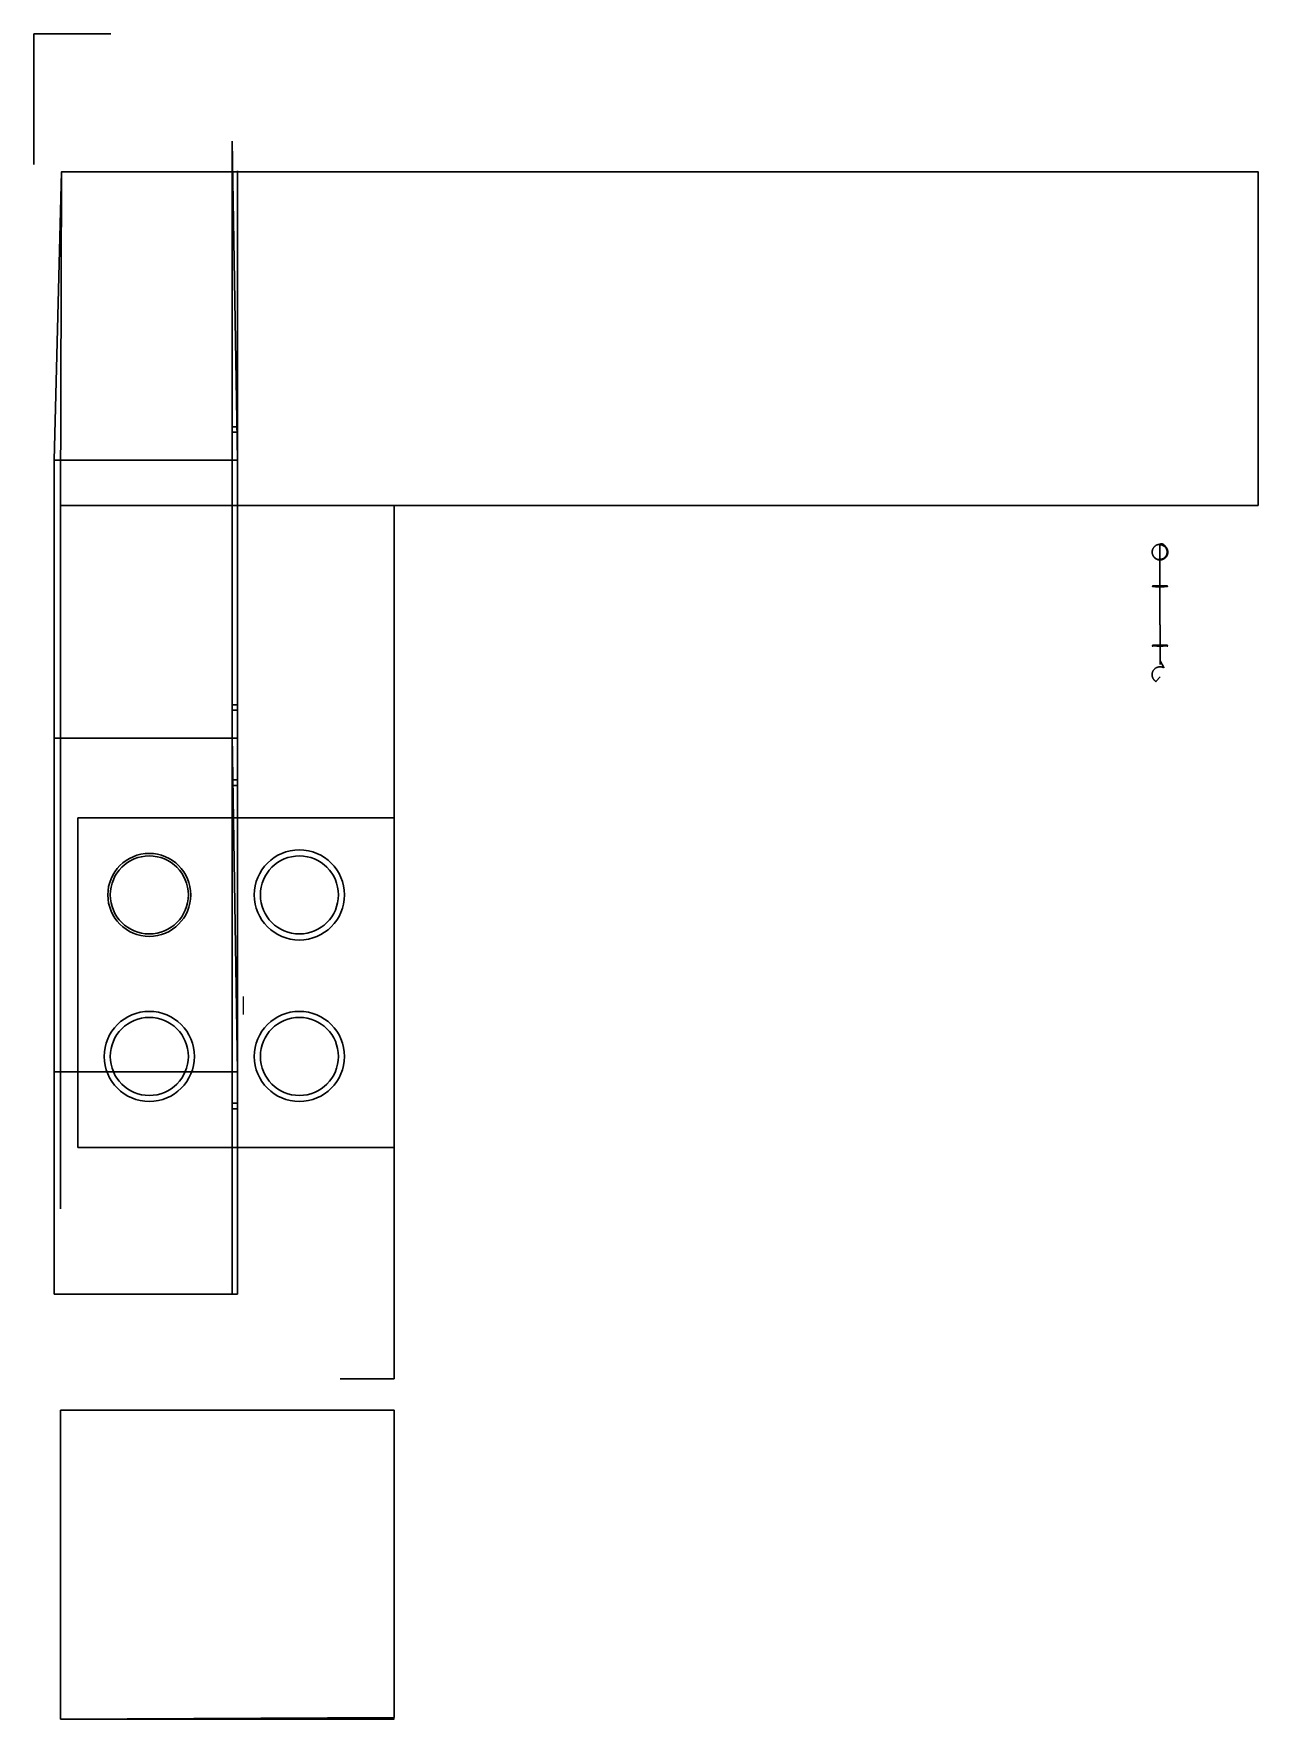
# Model space of a CAD drawing. Header units: millimetres. Extents: x 2477 to 4679, y 796 to 3828.
import ezdxf

# ---------------------------------------------------------------- set-up
doc = ezdxf.new("R2010")
doc.units = ezdxf.units.MM
doc.header["$MEASUREMENT"] = 0
for name, color, linetype in [('ASPIRATOR', 7, 'Continuous'), ('BASE', 7, 'Continuous'), ('BOTTOM - 300', 7, 'Continuous'), ('BOTTOM - 400_1', 7, 'Continuous'), ('BOTTOM - 500_1', 7, 'Continuous'), ('DISHWASHER', 7, 'Continuous'), ('REFRIGERATOR', 7, 'Continuous'), ('TOP - 400_1', 7, 'Continuous'), ('TOP - 500_1', 7, 'Continuous'), ('TOP - 600_1', 7, 'Continuous')]:
    doc.layers.add(name, color=color, linetype=linetype)
doc.styles.get("Standard").update_dxf_attribs({"font": 'arial.ttf'})

msp = doc.modelspace()

# ---------------------------------------------------------------- texts
at = {"layer": 'DISHWASHER', "color": 7, "lineweight": 18, "extrusion": (0, -1, 1e-16), "insert": (3988.6, 2979.2, -650.7), "char_height": 32, "attachment_point": 1, "text_direction": (1, 0, 0)}
msp.add_mtext_dynamic_manual_height_columns('{\\C256;GS}', width=69.134, gutter_width=0.8, heights=[0], dxfattribs=at)

# ---------------------------------------------------------------- blocks, each defined once
blk = doc.blocks.new('1')
at = {"color": 7, "lineweight": 0, "true_color": 0xf0f0f0}
for p, q in [((20.1, 347.9), (20.1, 340.4)), ((24.3, 347.7), (24.1, 347.1)), ((24.1, 347.1), (24.1, 346.4)), ((24.1, 346.4), (24.1, 346.4)), ((24.1, 340.5), (24.1, 346.4)), ((24.5, 348.3), (24.3, 347.7)), ((24.3, 346.4), (24.5, 346.4)), ((24.8, 348.9), (24.5, 348.3)), ((25.1, 349.5), (24.8, 348.9)), ((25.6, 350), (25.1, 349.5)), ((26.1, 350.4), (25.6, 350)), ((26.6, 350.8), (26.1, 350.4)), ((27.2, 351.1), (26.6, 350.8)), ((27.8, 351.3), (27.2, 351.1)), ((28.5, 351.4), (27.8, 351.3)), ((29.1, 351.4), (28.5, 351.4)), ((29.1, 351.4), (32.1, 351.4)), ((29.1, 325.3), (29.1, 351.4)), ((32.1, 351.4), (32.8, 351.4)), ((32.1, 325.3), (32.1, 351.4)), ((32.8, 351.4), (33.4, 351.3)), ((33.4, 351.3), (34, 351.1)), ((34, 351.1), (34.6, 350.8)), ((34.6, 350.8), (35.2, 350.4)), ((35.2, 350.4), (35.7, 350)), ((35.7, 350), (36.1, 349.5)), ((36.1, 349.5), (36.5, 348.9)), ((36.5, 348.9), (36.8, 348.3)), ((36.8, 348.3), (37, 347.7)), ((37, 346.4), (36.8, 346.4)), ((37, 347.7), (37.1, 347.1)), ((37.1, 347.1), (37.1, 346.4)), ((37.1, 346.4), (37.1, 346.4)), ((37.1, 340.5), (37.1, 346.4)), ((51.4, 341.3), (50.7, 341)), ((52.2, 341.4), (51.4, 341.3)), ((539.9, 341.4), (52.2, 341.4)), ((539.9, 341.4), (540.7, 341.3)), ((540.7, 341.3), (541.5, 341)), ((555.2, 347.7), (555, 347.1)), ((555, 347.1), (555, 346.4)), ((555, 346.4), (555, 346.4)), ((555, 340.5), (555, 346.4)), ((555.4, 348.3), (555.2, 347.7)), ((555.2, 346.4), (555.4, 346.4)), ((555.7, 348.9), (555.4, 348.3)), ((556, 349.5), (555.7, 348.9)), ((556.5, 350), (556, 349.5)), ((557, 350.4), (556.5, 350)), ((557.5, 350.8), (557, 350.4)), ((558.1, 351.1), (557.5, 350.8)), ((558.7, 351.3), (558.1, 351.1)), ((559.4, 351.4), (558.7, 351.3)), ((560, 351.4), (559.4, 351.4)), ((560, 351.4), (563, 351.4)), ((560, 325.3), (560, 351.4)), ((563, 351.4), (563.7, 351.4)), ((563, 325.3), (563, 351.4)), ((563.7, 351.4), (564.3, 351.3)), ((564.3, 351.3), (565, 351.1)), ((565, 351.1), (565.5, 350.8)), ((565.5, 350.8), (566.1, 350.4)), ((566.1, 350.4), (566.6, 350)), ((566.6, 350), (567, 349.5)), ((567, 349.5), (567.4, 348.9)), ((567.4, 348.9), (567.7, 348.3)), ((567.7, 348.3), (567.9, 347.7)), ((567.9, 346.4), (567.7, 346.4)), ((567.9, 347.7), (568, 347.1)), ((568, 347.1), (568.1, 346.4)), ((568.1, 346.4), (568, 346.4)), ((568.1, 340.5), (568.1, 346.4)), ((20.1, 340.4), (20.6, 340.4)), ((20.1, 340.4), (20.1, 305.3)), ((20.1, 305.3), (20.6, 305.3)), ((20.6, 340.4), (21.1, 340.2)), ((20.6, 305.3), (21.1, 305.4)), ((21.1, 340.2), (21.6, 340)), ((21.1, 305.4), (21.6, 305.7)), ((21.6, 340), (22.1, 339.7)), ((21.6, 305.7), (22.1, 305.9)), ((22.1, 339.7), (22.5, 339.4)), ((22.1, 305.9), (22.5, 306.3)), ((22.5, 339.4), (22.9, 338.9)), ((22.5, 306.3), (22.9, 306.7)), ((22.9, 338.9), (23.3, 338.4)), ((22.9, 306.7), (23.3, 307.2)), ((23.3, 338.4), (23.5, 337.9)), ((23.3, 307.2), (23.5, 307.8)), ((23.5, 337.9), (23.8, 337.3)), ((23.5, 307.8), (23.8, 308.4)), ((23.8, 337.3), (24, 336.7)), ((23.8, 308.4), (24, 309)), ((24, 336.7), (24.1, 336)), ((24, 309), (24.1, 309.6)), ((24.1, 340.4), (24.1, 340.5)), ((24.1, 340.5), (24.1, 340.4)), ((24.1, 340.4), (24.1, 340.4)), ((24.1, 340.4), (24.1, 340.3)), ((24.1, 340.4), (24.1, 340.3)), ((24.1, 340.3), (24.1, 336.4)), ((24.1, 336.4), (24.1, 336.4)), ((24.1, 336.3), (24.1, 336.4)), ((24.1, 336.3), (24.1, 336)), ((24.1, 336), (24.1, 335.4)), ((24.1, 335.4), (24.1, 330.4)), ((24.1, 329.7), (24.1, 330.4)), ((24.1, 330.4), (24.1, 330.4)), ((24.3, 329.1), (24.1, 329.7)), ((24.1, 329.7), (24.1, 325.3)), ((28.5, 325.4), (24.1, 325.3)), ((28.5, 320.3), (24.1, 320.3)), ((24.1, 316), (24.1, 320.3)), ((24.3, 316.6), (24.1, 316)), ((24.1, 316), (24.1, 315.3)), ((24.1, 315.3), (24.1, 315.3)), ((24.1, 310.3), (24.1, 315.3)), ((24.1, 309.6), (24.1, 310.3)), ((24.1, 309.4), (24.1, 309.6)), ((24.1, 309.3), (24.1, 309.4)), ((24.1, 309.3), (24.1, 309.3)), ((24.1, 309.3), (24.1, 305.3)), ((24.1, 305.3), (24.1, 305.3)), ((24.1, 305.3), (24.1, 299.2)), ((24.2, 330.4), (24.5, 330.4)), ((24.5, 340.4), (24.3, 340.4)), ((24.5, 336.4), (24.3, 336.4)), ((24.5, 328.4), (24.3, 329.1)), ((24.5, 317.2), (24.3, 316.6)), ((24.3, 315.3), (24.5, 315.3)), ((24.5, 309.3), (24.3, 309.3)), ((24.5, 305.3), (24.3, 305.3)), ((24.8, 327.8), (24.5, 328.4)), ((24.8, 317.8), (24.5, 317.2)), ((25.1, 327.3), (24.8, 327.8)), ((25.1, 318.4), (24.8, 317.8)), ((25.6, 326.8), (25.1, 327.3)), ((25.6, 318.9), (25.1, 318.4)), ((26.1, 326.4), (25.6, 326.8)), ((26.1, 319.3), (25.6, 318.9)), ((26.6, 326), (26.1, 326.4)), ((26.6, 319.7), (26.1, 319.3)), ((27.2, 325.7), (26.6, 326)), ((27.2, 319.9), (26.6, 319.7)), ((27.8, 325.5), (27.2, 325.7)), ((27.8, 320.2), (27.2, 319.9)), ((28.5, 325.4), (27.8, 325.5)), ((28.5, 320.3), (27.8, 320.2)), ((29.1, 325.3), (28.5, 325.4)), ((29.1, 320.3), (28.5, 320.3)), ((29.1, 325.3), (32.1, 325.3)), ((29.1, 320.3), (32.1, 320.3)), ((29.1, 294.2), (29.1, 320.3)), ((32.1, 325.3), (32.8, 325.4)), ((32.1, 320.3), (32.8, 320.3)), ((32.1, 294.2), (32.1, 320.3)), ((32.8, 325.4), (33.4, 325.5)), ((37.1, 325.3), (32.8, 325.4)), ((32.8, 320.3), (33.4, 320.2)), ((37.1, 320.3), (32.8, 320.3)), ((33.4, 325.5), (34, 325.7)), ((33.4, 320.2), (34, 319.9)), ((34, 325.7), (34.6, 326)), ((34, 319.9), (34.6, 319.7)), ((34.6, 326), (35.2, 326.4)), ((34.6, 319.7), (35.2, 319.3)), ((35.2, 326.4), (35.7, 326.8)), ((35.2, 319.3), (35.7, 318.9)), ((35.7, 326.8), (36.1, 327.3)), ((35.7, 318.9), (36.1, 318.4)), ((36.1, 327.3), (36.5, 327.8)), ((36.1, 318.4), (36.5, 317.8)), ((36.5, 327.8), (36.8, 328.4)), ((36.5, 317.8), (36.8, 317.2)), ((37, 340.4), (36.8, 340.4)), ((37, 336.4), (36.8, 336.4)), ((37, 330.4), (36.8, 330.4)), ((36.8, 328.4), (37, 329.1)), ((36.8, 317.2), (37, 316.6)), ((37, 315.3), (36.8, 315.3)), ((37, 309.3), (36.8, 309.3)), ((37, 305.3), (36.8, 305.3)), ((37, 329.1), (37.1, 329.7)), ((37, 316.6), (37.1, 316)), ((37.1, 340.4), (37.1, 340.5)), ((37.1, 340.5), (37.1, 340.4)), ((37.1, 340.3), (37.1, 340.4)), ((37.1, 340.4), (37.1, 340.4)), ((50, 340.4), (37.1, 340.4)), ((37.1, 340.4), (37.1, 340.3)), ((37.1, 340.3), (37.1, 336.4)), ((37.1, 336.3), (37.1, 336.4)), ((37.1, 336.4), (37.1, 336.4)), ((37.1, 336.4), (37.1, 336.4)), ((50, 336.4), (37.1, 336.4)), ((37.1, 336.4), (37.1, 336.3)), ((37.1, 336.4), (37.1, 336.4)), ((37.1, 336.3), (37.1, 332.9)), ((37.1, 332.9), (37.2, 333.5)), ((37.1, 332.9), (37.1, 330.6)), ((37.1, 330.4), (37.1, 330.6)), ((37.1, 330.4), (37.1, 330.6)), ((37.1, 329.7), (37.1, 330.4)), ((37.1, 330.4), (37.1, 330.4)), ((37.1, 329.7), (37.1, 330.4)), ((37.1, 325.3), (37.1, 329.7)), ((37.1, 320.3), (37.1, 316)), ((37.1, 316), (37.1, 315.3)), ((37.1, 316), (37.1, 315.3)), ((37.1, 315.3), (37.1, 315)), ((37.1, 315.3), (37.1, 315.3)), ((37.1, 315.3), (37.1, 315)), ((37.1, 312.8), (37.1, 315)), ((37.1, 312.8), (37.2, 312.1)), ((37.1, 309.4), (37.1, 312.8)), ((37.1, 309.4), (37.1, 309.3)), ((37.1, 309.4), (37.1, 309.3)), ((37.1, 309.3), (37.1, 309.3)), ((37.1, 309.2), (37.1, 309.3)), ((50, 309.3), (37.1, 309.3)), ((37.1, 309.3), (37.1, 309.2)), ((37.1, 309.2), (37.1, 305.3)), ((37.1, 305.3), (37.1, 305.2)), ((37.1, 305.3), (37.1, 305.3)), ((37.1, 305.3), (37.1, 305.3)), ((50, 305.3), (37.1, 305.3)), ((37.1, 305.3), (37.1, 305.2)), ((37.1, 305.3), (37.1, 305.3)), ((37.1, 305.2), (37.1, 299.2)), ((37.2, 333.5), (37.5, 334.1)), ((37.2, 312.1), (37.5, 311.5)), ((37.5, 334.1), (37.9, 334.6)), ((37.5, 311.5), (37.9, 311)), ((37.9, 334.6), (38.4, 335)), ((37.9, 311), (38.4, 310.6)), ((38.4, 335), (39, 335.3)), ((38.4, 310.6), (39, 310.4)), ((39, 335.3), (39.6, 335.4)), ((39, 310.4), (39.6, 310.3)), ((39.6, 335.4), (40.3, 335.3)), ((39.6, 310.3), (40.3, 310.4)), ((40.3, 335.3), (40.9, 335)), ((40.3, 310.4), (40.9, 310.6)), ((40.9, 335), (41.4, 334.6)), ((40.9, 310.6), (41.4, 311)), ((41.4, 334.6), (41.8, 334.1)), ((41.4, 311), (41.8, 311.5)), ((41.8, 334.1), (42.1, 333.5)), ((41.8, 311.5), (42.1, 312.1)), ((42.1, 333.5), (42.2, 332.9)), ((42.1, 312.1), (42.2, 312.8)), ((42.2, 332.9), (42.2, 312.8)), ((49.3, 339.2), (49.2, 338.4)), ((49.3, 337.6), (49.2, 338.4)), ((49.3, 308.1), (49.2, 307.3)), ((49.3, 306.5), (49.2, 307.3)), ((49.6, 339.9), (49.3, 339.2)), ((49.6, 336.9), (49.3, 337.6)), ((49.6, 308.8), (49.3, 308.1)), ((49.6, 305.8), (49.3, 306.5)), ((50, 340.4), (49.6, 339.9)), ((50, 336.4), (49.6, 336.9)), ((50, 309.3), (49.6, 308.8)), ((50, 305.3), (49.6, 305.8)), ((50.1, 340.5), (50, 340.4)), ((50.1, 336.3), (50, 336.4)), ((50.1, 309.4), (50, 309.3)), ((50.1, 305.1), (50, 305.3)), ((50.7, 341), (50.1, 340.5)), ((50.2, 336.2), (50.1, 336.3)), ((50.2, 309.5), (50.1, 309.4)), ((50.6, 304.7), (50.1, 305.1)), ((50.2, 336.2), (50.2, 309.5)), ((50.7, 335.8), (50.2, 336.2)), ((50.2, 309.5), (50.7, 309.9)), ((50.6, 304.7), (76.8, 157.5)), ((50.7, 304.7), (50.6, 304.7)), ((51.4, 335.5), (50.7, 335.8)), ((51.4, 310.2), (50.7, 309.9)), ((51.4, 304.4), (50.7, 304.7)), ((52.2, 335.4), (51.4, 335.5)), ((52.2, 310.3), (51.4, 310.2)), ((52.2, 304.3), (51.4, 304.4)), ((52.3, 335.4), (52.2, 335.4)), ((52.3, 310.3), (52.2, 310.3)), ((54.8, 304.3), (52.2, 304.3)), ((52.4, 335.4), (52.3, 335.4)), ((52.4, 310.3), (52.3, 310.3)), ((52.4, 335.4), (53.9, 335.4)), ((53.1, 310.3), (52.4, 310.3)), ((54.2, 310.3), (53.1, 310.3)), ((53.9, 335.4), (54.2, 335.4)), ((54.2, 335.4), (54.2, 310.3)), ((54.2, 335.4), (54.3, 335.4)), ((54.3, 310.3), (54.2, 310.3)), ((103.3, 335.4), (54.3, 335.4)), ((103.3, 310.3), (54.3, 310.3)), ((54.8, 304.3), (80.6, 159.5)), ((63.7, 304.3), (54.8, 304.3)), ((65.8, 304.3), (63.7, 304.3)), ((89.5, 159.5), (63.7, 304.3)), ((65.8, 304.3), (91.6, 159.5)), ((103.3, 304.3), (65.8, 304.3)), ((103.3, 335.4), (103.3, 310.3)), ((103.3, 335.4), (104.3, 335.4)), ((104.3, 310.3), (103.3, 310.3)), ((103.3, 304.3), (103.3, 159.5)), ((107.3, 304.3), (103.3, 304.3)), ((107.3, 335.4), (106.4, 335.4)), ((107.3, 310.3), (106.4, 310.3)), ((107.3, 335.4), (107.3, 310.3)), ((294.1, 335.4), (107.3, 335.4)), ((107.3, 310.3), (294.1, 310.3)), ((107.3, 304.3), (107.3, 296.4)), ((107.3, 304.3), (144, 304.3)), ((146.1, 304.3), (144, 304.3)), ((144, 304.3), (169.8, 159.5)), ((146.1, 304.3), (184.2, 304.3)), ((146.1, 304.3), (171.9, 159.5)), ((186.2, 304.3), (184.2, 304.3)), ((184.2, 304.3), (210, 159.5)), ((186.2, 304.3), (224.3, 304.3)), ((186.2, 304.3), (212, 159.5)), ((226.4, 304.3), (224.3, 304.3)), ((224.3, 304.3), (250.1, 159.5)), ((226.4, 304.3), (264.5, 304.3)), ((226.4, 304.3), (252.2, 159.5)), ((266.5, 304.3), (264.5, 304.3)), ((264.5, 304.3), (290.3, 159.5)), ((266.5, 304.3), (292.3, 159.5)), ((266.5, 304.3), (294.1, 304.3)), ((294.1, 335.4), (294.1, 310.3)), ((295, 335.4), (294.1, 335.4)), ((295, 310.3), (294.1, 310.3)), ((294.1, 304.3), (294.1, 159.5)), ((298.1, 304.3), (294.1, 304.3)), ((298.1, 335.4), (297.1, 335.4)), ((298.1, 310.3), (297.1, 310.3)), ((298.1, 335.4), (298.1, 310.3)), ((298.1, 335.4), (484.8, 335.4)), ((484.8, 310.3), (298.1, 310.3)), ((298.1, 304.3), (327.6, 304.3)), ((298.1, 304.3), (298.1, 159.5)), ((327.6, 304.3), (301.8, 159.5)), ((329.7, 304.3), (303.9, 159.5)), ((329.7, 304.3), (327.6, 304.3)), ((329.7, 304.3), (367.8, 304.3)), ((367.8, 304.3), (342, 159.5)), ((344, 159.5), (369.8, 304.3)), ((369.8, 304.3), (367.8, 304.3)), ((369.8, 304.3), (407.9, 304.3)), ((407.9, 304.3), (382.1, 159.5)), ((384.2, 159.5), (410, 304.3)), ((410, 304.3), (407.9, 304.3)), ((410, 304.3), (448.1, 304.3)), ((448.1, 304.3), (422.3, 159.5)), ((450.1, 304.3), (424.3, 159.5)), ((450.1, 304.3), (448.1, 304.3)), ((450.1, 304.3), (484.8, 304.3)), ((484.8, 335.4), (484.8, 310.3)), ((484.8, 335.4), (485.7, 335.4)), ((485.7, 310.3), (484.8, 310.3)), ((484.8, 304.3), (484.8, 285.1)), ((484.8, 304.3), (488.8, 304.3)), ((488.8, 335.4), (487.9, 335.4)), ((488.8, 310.3), (487.9, 310.3)), ((488.8, 335.4), (488.8, 310.3)), ((537.9, 335.4), (488.8, 335.4)), ((488.8, 310.3), (537.9, 310.3)), ((490.3, 304.3), (488.8, 296.2)), ((488.8, 304.3), (488.8, 296.2)), ((490.3, 304.3), (488.8, 304.3)), ((490.3, 304.3), (528.4, 304.3)), ((528.4, 304.3), (502.6, 159.5)), ((530.4, 304.3), (504.6, 159.5)), ((511.6, 159.5), (537.4, 304.3)), ((515.3, 157.5), (541.5, 304.7)), ((528.4, 304.3), (530.4, 304.3)), ((530.4, 304.3), (537.4, 304.3)), ((537.4, 304.3), (539.9, 304.3)), ((537.9, 310.3), (537.9, 335.4)), ((537.9, 335.4), (539.7, 335.4)), ((539.7, 310.3), (537.9, 310.3)), ((539.8, 335.4), (539.7, 335.4)), ((539.8, 310.3), (539.7, 310.3)), ((539.8, 335.4), (539.9, 335.4)), ((539.8, 310.3), (539.9, 310.3)), ((539.9, 335.4), (540.7, 335.5)), ((539.9, 310.3), (540.7, 310.2)), ((539.9, 304.3), (540.7, 304.4)), ((540.7, 335.5), (541.5, 335.8)), ((540.7, 310.2), (541.5, 309.9)), ((540.7, 304.4), (541.5, 304.7)), ((541.5, 341), (542.1, 340.5)), ((542, 336.2), (541.5, 335.8)), ((541.5, 309.9), (542, 309.5)), ((541.5, 304.7), (542.1, 305.1)), ((541.5, 304.7), (541.5, 304.7)), ((542, 336.2), (542.1, 336.3)), ((542, 309.5), (542, 336.2)), ((542, 309.5), (542.1, 309.4)), ((542.1, 340.5), (542.2, 340.4)), ((542.1, 336.3), (542.2, 336.4)), ((542.1, 309.4), (542.2, 309.3)), ((542.1, 305.1), (542.2, 305.3)), ((555, 340.4), (542.2, 340.4)), ((542.2, 340.4), (542.6, 339.9)), ((542.2, 336.4), (542.6, 336.9)), ((555, 336.4), (542.2, 336.4)), ((555, 309.3), (542.2, 309.3)), ((542.2, 309.3), (542.6, 308.8)), ((542.2, 305.3), (542.6, 305.8)), ((555, 305.3), (542.2, 305.3)), ((542.6, 339.9), (542.9, 339.2)), ((542.6, 336.9), (542.9, 337.6)), ((542.6, 308.8), (542.9, 308.1)), ((542.6, 305.8), (542.9, 306.5)), ((542.9, 339.2), (543, 338.4)), ((542.9, 337.6), (543, 338.4)), ((542.9, 308.1), (543, 307.3)), ((542.9, 306.5), (543, 307.3)), ((550.1, 333.5), (550, 332.9)), ((550, 332.9), (550, 312.8)), ((550.1, 312.1), (550, 312.8)), ((550.3, 334.1), (550.1, 333.5)), ((550.3, 311.5), (550.1, 312.1)), ((550.7, 334.6), (550.3, 334.1)), ((550.7, 311), (550.3, 311.5)), ((551.2, 335), (550.7, 334.6)), ((551.2, 310.6), (550.7, 311)), ((551.8, 335.3), (551.2, 335)), ((551.8, 310.4), (551.2, 310.6)), ((552.5, 335.4), (551.8, 335.3)), ((552.5, 310.3), (551.8, 310.4)), ((553.1, 335.3), (552.5, 335.4)), ((553.1, 310.4), (552.5, 310.3)), ((553.7, 335), (553.1, 335.3)), ((553.7, 310.6), (553.1, 310.4)), ((554.3, 334.6), (553.7, 335)), ((554.3, 311), (553.7, 310.6)), ((554.7, 334.1), (554.3, 334.6)), ((554.7, 311.5), (554.3, 311)), ((554.9, 333.5), (554.7, 334.1)), ((554.9, 312.1), (554.7, 311.5)), ((555, 332.9), (554.9, 333.5)), ((555, 312.8), (554.9, 312.1)), ((555, 340.4), (555, 340.5)), ((555, 340.5), (555, 340.4)), ((555, 340.4), (555, 340.4)), ((555, 340.3), (555, 340.4)), ((555, 340.4), (555, 340.3)), ((555, 336.4), (555, 340.3)), ((555, 336.4), (555, 336.4)), ((555, 336.4), (555, 332.9)), ((555, 330.4), (555, 332.9)), ((555, 329.7), (555, 330.4)), ((555, 330.4), (555, 330.4)), ((555.2, 329.1), (555, 329.7)), ((555, 325.3), (555, 329.7)), ((555, 325.3), (559.4, 325.4)), ((555, 320.3), (559.4, 320.3)), ((555, 320.3), (555, 316)), ((555.2, 316.6), (555, 316)), ((555, 316), (555, 315.3)), ((555, 315.3), (555, 315.3)), ((555, 315.3), (555, 312.8)), ((555, 312.8), (555, 309.3)), ((555, 309.3), (555, 309.3)), ((555, 309.3), (555, 305.3)), ((555, 305.3), (555, 305.3)), ((555, 305.3), (555, 305.3)), ((555, 305.2), (555, 305.3)), ((555, 305.2), (555, 305.3)), ((555, 305.3), (555, 305.3)), ((555, 305.2), (555, 299.2)), ((555.4, 340.4), (555.2, 340.4)), ((555.4, 336.4), (555.2, 336.4)), ((555.2, 330.4), (555.4, 330.4)), ((555.4, 328.4), (555.2, 329.1)), ((555.4, 317.2), (555.2, 316.6)), ((555.2, 315.3), (555.4, 315.3)), ((555.4, 309.3), (555.2, 309.3)), ((555.4, 305.3), (555.2, 305.3)), ((555.7, 327.8), (555.4, 328.4)), ((555.7, 317.8), (555.4, 317.2)), ((556, 327.3), (555.7, 327.8)), ((556, 318.4), (555.7, 317.8)), ((556.5, 326.8), (556, 327.3)), ((556.5, 318.9), (556, 318.4)), ((557, 326.4), (556.5, 326.8)), ((557, 319.3), (556.5, 318.9)), ((557.5, 326), (557, 326.4)), ((557.5, 319.7), (557, 319.3)), ((558.1, 325.7), (557.5, 326)), ((558.1, 319.9), (557.5, 319.7)), ((558.7, 325.5), (558.1, 325.7)), ((558.7, 320.2), (558.1, 319.9)), ((559.4, 325.4), (558.7, 325.5)), ((559.4, 320.3), (558.7, 320.2)), ((560, 325.3), (559.4, 325.4)), ((560, 320.3), (559.4, 320.3)), ((560, 325.3), (563, 325.3)), ((560, 320.3), (563, 320.3)), ((560, 294.2), (560, 320.3)), ((563, 325.3), (563.7, 325.4)), ((563, 320.3), (563.7, 320.3)), ((563, 294.2), (563, 320.3)), ((563.7, 325.4), (564.3, 325.5)), ((563.7, 325.4), (568.1, 325.3)), ((563.7, 320.3), (564.3, 320.2)), ((563.7, 320.3), (568.1, 320.3)), ((564.3, 325.5), (565, 325.7)), ((564.3, 320.2), (565, 319.9)), ((565, 325.7), (565.5, 326)), ((565, 319.9), (565.5, 319.7)), ((565.5, 326), (566.1, 326.4)), ((565.5, 319.7), (566.1, 319.3)), ((566.1, 326.4), (566.6, 326.8)), ((566.1, 319.3), (566.6, 318.9)), ((566.6, 326.8), (567, 327.3)), ((566.6, 318.9), (567, 318.4)), ((567, 327.3), (567.4, 327.8)), ((567, 318.4), (567.4, 317.8)), ((567.4, 327.8), (567.7, 328.4)), ((567.4, 317.8), (567.7, 317.2)), ((567.9, 340.4), (567.7, 340.4)), ((567.9, 336.4), (567.7, 336.4)), ((567.9, 330.4), (567.7, 330.4)), ((567.7, 328.4), (567.9, 329.1)), ((567.7, 317.2), (567.9, 316.6)), ((567.9, 315.3), (567.7, 315.3)), ((567.9, 309.3), (567.7, 309.3)), ((567.9, 305.3), (567.7, 305.3)), ((567.9, 329.1), (568, 329.7)), ((567.9, 316.6), (568, 316)), ((568, 340.4), (568.1, 340.5)), ((568.1, 340.4), (568, 340.4)), ((568.1, 340.3), (568, 340.4)), ((568.1, 336.4), (568, 336.4)), ((568.1, 336.3), (568, 336.4)), ((568, 336.4), (568.1, 336.4)), ((568.1, 330.6), (568, 330.4)), ((568, 329.7), (568.1, 330.4)), ((568.1, 330.4), (568, 330.4)), ((568, 330.4), (568, 329.7)), ((568, 329.7), (568.1, 325.3)), ((568, 316), (568.1, 320.3)), ((568, 316), (568.1, 315.3)), ((568.1, 315.3), (568, 315.3)), ((568.1, 309.3), (568, 309.3)), ((568.1, 305.3), (568, 305.3)), ((568, 305.3), (568.1, 305.2)), ((568.1, 305.3), (568, 305.3)), ((568.1, 340.5), (568.1, 340.4)), ((568.1, 340.3), (568.1, 340.4)), ((568.1, 336.4), (568.1, 340.3)), ((568.2, 336.7), (568.1, 336)), ((568.1, 336.4), (568.1, 336.4)), ((568.1, 336.4), (568.1, 336.3)), ((568.1, 336), (568.1, 336.3)), ((568.1, 336), (568.1, 335.4)), ((568.1, 335.4), (568.1, 330.6)), ((568.1, 330.6), (568.1, 330.4)), ((568.1, 315.3), (568.1, 310.3)), ((568.1, 309.6), (568.1, 310.3)), ((568.2, 309), (568.1, 309.6)), ((568.1, 309.6), (568.1, 309.4)), ((568.1, 309.4), (568.1, 309.3)), ((568.1, 309.3), (568.1, 305.3)), ((568.1, 305.3), (568.1, 305.3)), ((568.1, 305.2), (568.1, 299.2)), ((568.4, 337.3), (568.2, 336.7)), ((568.4, 308.4), (568.2, 309)), ((568.6, 337.9), (568.4, 337.3)), ((568.6, 307.8), (568.4, 308.4)), ((568.9, 338.4), (568.6, 337.9)), ((568.9, 307.2), (568.6, 307.8)), ((569.2, 338.9), (568.9, 338.4)), ((569.2, 306.7), (568.9, 307.2)), ((569.6, 339.4), (569.2, 338.9)), ((569.6, 306.3), (569.2, 306.7)), ((570.1, 339.7), (569.6, 339.4)), ((570.1, 305.9), (569.6, 306.3)), ((570.5, 340), (570.1, 339.7)), ((570.5, 305.7), (570.1, 305.9)), ((571, 340.2), (570.5, 340)), ((571, 305.4), (570.5, 305.7)), ((571.5, 340.4), (571, 340.2)), ((571.5, 305.3), (571, 305.4)), ((572.1, 340.4), (571.5, 340.4)), ((572.1, 305.3), (571.5, 305.3)), ((572.1, 305.3), (572.1, 340.4)), ((24.1, 298.6), (24.1, 299.2)), ((24.1, 299.2), (24.1, 299.2)), ((24.3, 297.9), (24.1, 298.6)), ((24.3, 299.2), (24.5, 299.2)), ((24.5, 297.3), (24.3, 297.9)), ((24.8, 296.7), (24.5, 297.3)), ((25.1, 296.2), (24.8, 296.7)), ((25.6, 295.7), (25.1, 296.2)), ((26.1, 295.3), (25.6, 295.7)), ((26.6, 294.9), (26.1, 295.3)), ((27.2, 294.6), (26.6, 294.9)), ((27.8, 294.4), (27.2, 294.6)), ((28.5, 294.3), (27.8, 294.4)), ((29.1, 294.2), (28.5, 294.3)), ((29.1, 294.2), (32.1, 294.2)), ((32.1, 294.2), (32.8, 294.3)), ((32.8, 294.3), (33.4, 294.4)), ((33.4, 294.4), (34, 294.6)), ((34, 294.6), (34.6, 294.9)), ((34.6, 294.9), (35.2, 295.3)), ((35.2, 295.3), (35.7, 295.7)), ((35.7, 295.7), (36.1, 296.2)), ((36.1, 296.2), (36.5, 296.7)), ((36.5, 296.7), (36.8, 297.3)), ((37, 299.2), (36.8, 299.2)), ((36.8, 297.3), (37, 297.9)), ((37, 297.9), (37.1, 298.6)), ((37.1, 298.6), (37.1, 299.2)), ((37.1, 299.2), (37.1, 299.2)), ((107.3, 296.8), (107.3, 296.4)), ((107.3, 296.4), (131.7, 159.5)), ((107.3, 296.4), (107.3, 285)), ((107.3, 285.3), (107.3, 285)), ((107.3, 285), (107.3, 159.5)), ((129.7, 159.5), (107.3, 285)), ((484.8, 285.1), (462.4, 159.5)), ((464.5, 159.5), (484.8, 273.7)), ((484.9, 285.5), (484.8, 285.1)), ((484.8, 285.1), (484.8, 273.7)), ((484.9, 274.1), (484.8, 273.7)), ((484.8, 273.7), (484.8, 159.5)), ((488.8, 296.2), (488.7, 295.8)), ((488.8, 296.2), (488.8, 159.5)), ((555, 298.6), (555, 299.2)), ((555, 299.2), (555, 299.2)), ((555.2, 297.9), (555, 298.6)), ((555.2, 299.2), (555.4, 299.2)), ((555.4, 297.3), (555.2, 297.9)), ((555.7, 296.7), (555.4, 297.3)), ((556, 296.2), (555.7, 296.7)), ((556.5, 295.7), (556, 296.2)), ((557, 295.3), (556.5, 295.7)), ((557.5, 294.9), (557, 295.3)), ((558.1, 294.6), (557.5, 294.9)), ((558.7, 294.4), (558.1, 294.6)), ((559.4, 294.3), (558.7, 294.4)), ((560, 294.2), (559.4, 294.3)), ((560, 294.2), (563, 294.2)), ((563, 294.2), (563.7, 294.3)), ((563.7, 294.3), (564.3, 294.4)), ((564.3, 294.4), (565, 294.6)), ((565, 294.6), (565.5, 294.9)), ((565.5, 294.9), (566.1, 295.3)), ((566.1, 295.3), (566.6, 295.7)), ((566.6, 295.7), (567, 296.2)), ((567, 296.2), (567.4, 296.7)), ((567.4, 296.7), (567.7, 297.3)), ((567.9, 299.2), (567.7, 299.2)), ((567.7, 297.3), (567.9, 297.9)), ((567.9, 297.9), (568, 298.6)), ((568, 298.6), (568.1, 299.2)), ((568.1, 299.2), (568, 299.2)), ((76.8, 157.5), (79.8, 150.4)), ((80.6, 159.5), (89.5, 159.5)), ((80.6, 159.5), (80.7, 158.6)), ((80.7, 158.6), (81.6, 156.5)), ((81.6, 156.5), (83.3, 152.4)), ((81.6, 156.5), (103.3, 156.5)), ((83.3, 152.4), (87.3, 147.1)), ((89.5, 159.5), (89.6, 159.3)), ((91.6, 159.5), (91.6, 159.3)), ((91.6, 159.5), (103.3, 159.5)), ((103.3, 159.5), (103.4, 159.5)), ((103.3, 156.5), (103.3, 159.5)), ((103.3, 156.5), (103.4, 156.5)), ((103.3, 156.5), (103.3, 140)), ((107.3, 159.5), (107.3, 159.5)), ((107.3, 159.5), (129.7, 159.5)), ((107.3, 156.5), (107.3, 159.5)), ((107.3, 156.5), (107.3, 156.5)), ((107.3, 156.5), (294.1, 156.5)), ((107.3, 139.7), (107.3, 156.5)), ((129.7, 159.5), (129.7, 159.3)), ((131.7, 159.5), (169.8, 159.5)), ((131.7, 159.5), (131.8, 159.3)), ((169.8, 159.5), (169.9, 159.3)), ((171.9, 159.5), (171.9, 159.3)), ((171.9, 159.5), (210, 159.5)), ((210, 159.5), (210, 159.3)), ((212, 159.5), (250.1, 159.5)), ((212, 159.5), (212.1, 159.3)), ((250.1, 159.5), (250.2, 159.3)), ((252.2, 159.5), (290.3, 159.5)), ((252.2, 159.5), (252.2, 159.3)), ((290.3, 159.5), (290.3, 159.3)), ((292.3, 159.5), (292.3, 159.3)), ((292.3, 159.5), (294.1, 159.5)), ((294.1, 159.5), (294.3, 159.5)), ((294.1, 156.5), (294.1, 159.5)), ((294.1, 156.5), (294.3, 156.5)), ((294.1, 156.5), (294.1, 139.7)), ((297.8, 159.5), (298, 159.5)), ((297.8, 156.5), (298, 156.5)), ((298.1, 159.5), (301.8, 159.5)), ((298.1, 156.5), (298.1, 159.5)), ((298.1, 156.5), (484.8, 156.5)), ((298.1, 139.7), (298.1, 156.5)), ((301.8, 159.5), (301.8, 159.3)), ((303.9, 159.5), (303.8, 159.3)), ((303.9, 159.5), (342, 159.5)), ((342, 159.5), (341.9, 159.3)), ((344, 159.5), (382.1, 159.5)), ((344, 159.5), (344, 159.3)), ((382.1, 159.5), (382.1, 159.3)), ((384.2, 159.5), (384.1, 159.3)), ((384.2, 159.5), (422.3, 159.5)), ((422.3, 159.5), (422.2, 159.3)), ((424.3, 159.5), (424.3, 159.3)), ((424.3, 159.5), (462.4, 159.5)), ((462.4, 159.5), (462.4, 159.3)), ((464.4, 159.5), (464.4, 159.3)), ((464.5, 159.5), (484.8, 159.5)), ((484.8, 159.5), (484.9, 159.5)), ((484.8, 156.5), (484.8, 159.5)), ((484.8, 156.5), (484.9, 156.5)), ((484.8, 156.5), (484.8, 139.7)), ((488.7, 159.5), (488.8, 159.5)), ((488.7, 156.5), (488.8, 156.5)), ((488.8, 159.5), (502.6, 159.5)), ((488.8, 156.5), (488.8, 159.5)), ((488.8, 156.5), (510.6, 156.5)), ((488.8, 140), (488.8, 156.5)), ((502.6, 159.5), (502.5, 159.3)), ((504.6, 159.5), (511.6, 159.5)), ((504.6, 159.5), (504.6, 159.3)), ((504.8, 147.1), (508.9, 152.4)), ((508.9, 152.4), (510.6, 156.5)), ((510.6, 156.5), (511.4, 158.6)), ((511.4, 158.6), (511.6, 159.5)), ((512.4, 150.4), (515.3, 157.5)), ((79.8, 150.4), (84.5, 144.3)), ((84.5, 144.3), (90.6, 139.6)), ((87.3, 147.1), (92.6, 143.1)), ((90.6, 139.6), (97.7, 136.6)), ((92.6, 143.1), (98.7, 140.6)), ((97.7, 136.6), (104.8, 135.7)), ((98.7, 140.6), (103.3, 140)), ((103.3, 140), (103.4, 139.9)), ((103.3, 137.7), (103.3, 140)), ((103.3, 137.7), (103.4, 138.2)), ((103.4, 137.1), (103.3, 137.7)), ((103.6, 136.7), (103.4, 137.1)), ((103.9, 136.2), (103.6, 136.7)), ((104.3, 135.9), (103.9, 136.2)), ((104.8, 135.7), (104.3, 135.9)), ((104.8, 135.7), (105.2, 135.7)), ((105.2, 135.7), (105.3, 135.7)), ((105.8, 135.7), (105.3, 135.7)), ((105.3, 135.7), (296.1, 135.7)), ((106.3, 135.9), (105.8, 135.7)), ((106.7, 136.2), (106.3, 135.9)), ((107.1, 136.7), (106.7, 136.2)), ((107.3, 137.1), (107.1, 136.7)), ((107.3, 139.7), (107.3, 139.7)), ((107.3, 139.7), (294.1, 139.7)), ((107.3, 137.7), (107.3, 139.7)), ((107.3, 138.2), (107.3, 137.7)), ((107.3, 137.7), (107.3, 137.1)), ((294.1, 139.7), (294.3, 139.7)), ((294.1, 137.7), (294.1, 139.7)), ((294.1, 138.2), (294.3, 138.7)), ((294.1, 137.7), (294.1, 138.2)), ((294.1, 137.1), (294.1, 137.7)), ((294.3, 136.7), (294.1, 137.1)), ((294.6, 136.2), (294.3, 136.7)), ((295.1, 135.9), (294.6, 136.2)), ((295.5, 135.7), (295.1, 135.9)), ((296.1, 135.7), (295.5, 135.7)), ((296.6, 135.7), (296.1, 135.7)), ((296.1, 135.7), (486.8, 135.7)), ((297.1, 135.9), (296.6, 135.7)), ((297.5, 136.2), (297.1, 135.9)), ((297.8, 136.7), (297.5, 136.2)), ((297.8, 139.7), (298, 139.7)), ((297.8, 138.7), (298, 138.2)), ((298, 137.1), (297.8, 136.7)), ((298.1, 137.7), (298, 137.1)), ((298.1, 139.7), (484.8, 139.7)), ((298.1, 137.7), (298.1, 139.7)), ((484.8, 139.7), (484.9, 139.7)), ((484.8, 137.7), (484.8, 139.7)), ((484.8, 137.7), (484.9, 138.2)), ((484.9, 137.1), (484.8, 137.7)), ((485.1, 136.7), (484.9, 137.1)), ((485.4, 136.2), (485.1, 136.7)), ((485.8, 135.9), (485.4, 136.2)), ((486.3, 135.7), (485.8, 135.9)), ((486.8, 135.7), (486.3, 135.7)), ((486.9, 135.7), (486.8, 135.7)), ((487.3, 135.7), (486.9, 135.7)), ((487.3, 135.7), (494.4, 136.6)), ((487.8, 135.9), (487.3, 135.7)), ((488.2, 136.2), (487.8, 135.9)), ((488.5, 136.7), (488.2, 136.2)), ((488.7, 137.1), (488.5, 136.7)), ((488.7, 139.9), (488.8, 140)), ((488.7, 138.2), (488.8, 137.7)), ((488.8, 137.7), (488.7, 137.1)), ((488.8, 140), (493.4, 140.6)), ((488.8, 137.7), (488.8, 140)), ((493.4, 140.6), (499.5, 143.1)), ((494.4, 136.6), (501.6, 139.6)), ((499.5, 143.1), (504.8, 147.1)), ((501.6, 139.6), (507.7, 144.3)), ((507.7, 144.3), (512.4, 150.4))]:
    blk.add_line(p, q, dxfattribs=at)

# ---------------------------------------------------------------- linework, layer by layer
at = {"layer": 'ASPIRATOR', "color": 7}
for p, q in [((2513.2, 1960.4, 1218.5), (2513.2, 2560.4, 1218.5)), ((2843.2, 2560.4, 1218.5), (2843.2, 1960.4, 1218.5)), ((2833.2, 2475.7, 566.9), (2843.2, 2475.7, 566.9)), ((2843.2, 2485.7, 566.9), (2843.2, 2475.7, 566.9)), ((2843.2, 1960.4, 495.5), (2843.2, 1960.4, 449.7))]:
    msp.add_line(p, q, dxfattribs=at)
at = {"layer": 'ASPIRATOR', "color": 7, "extrusion": (-1, 0, -1e-16)}
msp.add_line((2513.2, 1960.4, 1218.5), (2513.2, 2560.4, 1218.5), dxfattribs=at)
at = {"layer": 'ASPIRATOR'}
for p, q in [((2513.2, 2560.4, 1218.5), (2843.2, 2560.4, 1218.5)), ((2513.2, 1960.4, 1218.5), (2843.2, 1960.4, 1218.5))]:
    msp.add_line(p, q, dxfattribs=at)
at = {"layer": 'ASPIRATOR', "color": 7, "extrusion": (1, -1e-16, 1e-16)}
for p, q in [((2833.2, 2565.4, 491), (2833.2, 2565.4, 445.5)), ((2833.2, 2565.4, 445.5), (2843.2, 1960.4, 449.7)), ((2833.2, 1960.4, 1218.5), (2833.2, 2560.4, 1218.5)), ((2833.2, 2475.7, 766.9), (2833.2, 2485.7, 766.9)), ((2833.2, 2475.7, 566.9), (2833.2, 2475.7, 766.9)), ((2833.2, 2406.6, 445.5), (2833.2, 2446.6, 445.5)), ((2833.2, 2446.6, 445.5), (2833.2, 2446.6, 435.5)), ((2833.2, 2446.6, 435.5), (2833.2, 2406.6, 435.5)), ((2833.2, 2406.6, 435.5), (2833.2, 2406.6, 445.5)), ((2833.2, 2102.6, 445.5), (2833.2, 2142.6, 445.5)), ((2833.2, 2142.6, 445.5), (2833.2, 2142.6, 435.5)), ((2833.2, 2142.6, 435.5), (2833.2, 2102.6, 435.5)), ((2833.2, 2102.6, 435.5), (2833.2, 2102.6, 445.5))]:
    msp.add_line(p, q, dxfattribs=at)
at = {"layer": 'ASPIRATOR', "color": 7, "extrusion": (1e-16, 0, -1)}
for p, q in [((2833.2, 2565.4, 445.5), (2843.2, 1960.4, 449.7)), ((2843.2, 1960.4, 495.5), (2843.2, 2560.4, 495.5))]:
    msp.add_line(p, q, dxfattribs=at)
at = {"layer": 'ASPIRATOR', "color": 7, "extrusion": (0, 1, 0)}
for p, q in [((2833.2, 2565.4, 491), (2833.2, 2565.4, 445.5)), ((2843.2, 2560.4, 495.5), (2843.2, 2560.4, 1218.5)), ((2833.2, 2475.7, 766.9), (2833.2, 2475.7, 566.9)), ((2833.2, 2475.7, 766.9), (2843.2, 2475.7, 766.9)), ((2833.2, 2475.7, 566.9), (2843.2, 2475.7, 566.9)), ((2843.2, 2475.7, 566.9), (2843.2, 2475.7, 766.9))]:
    msp.add_line(p, q, dxfattribs=at)
at = {"layer": 'ASPIRATOR', "color": 7, "extrusion": (1, 0, 0)}
for p, q in [((2833.2, 2565.4, 445.5), (2843.2, 1960.4, 449.7)), ((2833.2, 2565.4, 491), (2833.2, 2565.4, 445.5)), ((2843.2, 2560.4, 1218.5), (2843.2, 1960.4, 1218.5)), ((2843.2, 1960.4, 495.5), (2843.2, 2560.4, 495.5)), ((2843.2, 2560.4, 495.5), (2843.2, 2560.4, 1218.5)), ((2833.2, 2485.7, 766.9), (2833.2, 2475.7, 766.9)), ((2833.2, 2475.7, 766.9), (2833.2, 2475.7, 566.9)), ((2843.2, 2485.7, 566.9), (2843.2, 2475.7, 566.9)), ((2843.2, 2475.7, 766.9), (2843.2, 2485.7, 766.9)), ((2843.2, 2485.7, 766.9), (2843.2, 2485.7, 566.9)), ((2843.2, 2475.7, 566.9), (2843.2, 2475.7, 766.9)), ((2843.2, 1960.4, 1218.5), (2843.2, 1960.4, 495.5))]:
    msp.add_line(p, q, dxfattribs=at)
at = {"layer": 'ASPIRATOR', "color": 7, "extrusion": (0, -1, 0)}
for p, q in [((2833.2, 2485.7, 766.9), (2843.2, 2485.7, 766.9)), ((2843.2, 2485.7, 766.9), (2843.2, 2485.7, 566.9)), ((2843.2, 1960.4, 1218.5), (2843.2, 1960.4, 495.5))]:
    msp.add_line(p, q, dxfattribs=at)
at = {"layer": 'ASPIRATOR', "color": 7, "extrusion": (0, 0, -1)}
for p, q in [((2833.2, 2485.7, 766.9), (2833.2, 2475.7, 766.9)), ((2833.2, 2485.7, 766.9), (2843.2, 2485.7, 766.9)), ((2833.2, 2475.7, 766.9), (2843.2, 2475.7, 766.9)), ((2843.2, 2475.7, 766.9), (2843.2, 2485.7, 766.9))]:
    msp.add_line(p, q, dxfattribs=at)
at = {"layer": 'ASPIRATOR', "color": 7, "lineweight": 18, "extrusion": (1, -1e-16, 1e-16)}
for p, q in [((2833.2, 2451.1, 410.4), (2833.2, 2484, 326.6)), ((2833.2, 2425.7, 410.4), (2833.2, 2425.7, 326.6)), ((2833.2, 2400.2, 410.4), (2833.2, 2367.3, 326.6)), ((2833.2, 2147.2, 410.4), (2833.2, 2180.1, 326.6)), ((2833.2, 2121.7, 410.4), (2833.2, 2121.7, 326.6)), ((2853.2, 2096.3, 413.4), (2853.2, 2063.4, 329.6))]:
    msp.add_line(p, q, dxfattribs=at)
at = {"layer": 'BASE', "color": 7}
for p, q in [((2476.5, 3827.6, -236), (2476.5, 3827.6, -332.9)), ((2476.5, 3827.6, -332.9), (2615.1, 3827.6, -332.9)), ((2476.5, 3827.6, -332.9), (2476.5, 3592.3, -332.9)), ((3124.8, 2979.2, 40), (2524.8, 2979.2, 40)), ((2524.8, 2979.2, 40), (2524.8, 1714.4, 40)), ((3124.8, 1408.2, 40), (3124.8, 2979.2, 40)), ((4678.8, 2979.2), (4678.8, 2979.2, -878)), ((4495.3, 2907.6, 454.1), (4495.3, 2907.6, 560.9)), ((4495.3, 2907.6, 454.1), (4495.3, 2907.6, 560.9)), ((4502, 2909.3, 648.9), (4502, 2909.3, 580.2)), ((4502, 2909.3, 648.9), (4502, 2909.3, 570.6)), ((4502, 2881.3, 570.6), (4502, 2881.3, 648.9)), ((4502, 2881.3, 570.6), (4502, 2881.3, 648.9)), ((4508.7, 2883, 569.6), (4508.7, 2883, 454.1)), ((4508.7, 2883, 569.6), (4508.7, 2883, 454.1)), ((4502.1, 2693.4, 738.6), (4502, 2834.9, 728.7)), ((4502.1, 2693.4, 738.6), (4502, 2834.9, 728.7)), ((4502, 2832.9, 700.8), (4502.1, 2696.8, 710.3)), ((4502, 2832.9, 700.8), (4502.1, 2696.8, 710.3)), ((4508.9, 2687.9, 760.5), (4502.1, 2700, 663.8)), ((4502.1, 2671.2, 660.7), (4495.3, 2663.1, 757.7)), ((4502.1, 2671.2, 660.7), (4502.1, 2671.2, 660.7)), ((4502.1, 2671.2, 660.7), (4502.1, 2671.2, 660.7)), ((4502.1, 2671.2, 660.7), (4502.1, 2671.2, 660.7)), ((4508.9, 2687.9, 760.5), (4508.9, 2687.2, 766.6)), ((4508.9, 2687.9, 760.5), (4508.9, 2687.2, 766.6)), ((4495.3, 2662.3, 764), (4495.3, 2663, 757.9)), ((4495.3, 2662.3, 764), (4495.3, 2663, 757.9)), ((3124.8, 2417.5, 48.8), (2555.7, 2417.5, 48.8)), ((2555.7, 2417.5, 48.8), (2555.7, 1824.2, 48.8)), ((3124.8, 1824.2, 48.8), (3124.8, 2417.5, 48.8)), ((3124.8, 1824.2, 43.8), (3124.8, 2417.5, 43.8)), ((3124.8, 2417.5, 43.8), (3124.8, 2417.5, 48.8)), ((3124.8, 1824.2, 48.8), (2555.7, 1824.2, 48.8)), ((2555.7, 1824.2, 48.8), (2555.7, 1824.2, 43.8)), ((2555.7, 1824.2, 43.8), (3124.8, 1824.2, 43.8)), ((3031.8, 1408.2, 40), (3124.8, 1408.2, 40))]:
    msp.add_line(p, q, dxfattribs=at)
at = {"layer": 'BASE'}
for p, q in [((4678.8, 3579.2), (4678.8, 2979.2)), ((4678.8, 3579.2, 40), (4678.8, 3579.2)), ((4678.8, 3579.2, -878), (4678.8, 2979.2, -878)), ((4678.8, 3579.2, -878), (4678.8, 3579.2)), ((3124.8, 2979.2), (3174.8, 2979.2)), ((3174.8, 2979.2), (3174.8, 2979.2, -878)), ((4678.8, 2979.2, 40), (4678.8, 2979.2))]:
    msp.add_line(p, q, dxfattribs=at)
at = {"layer": 'BASE', "color": 7, "extrusion": (-1e-16, 1, 2e-16)}
for p, q in [((3124.8, 2979.2, -723), (3124.8, 2979.2, -878)), ((3124.8, 2979.2, -878), (3724.8, 2979.2, -878)), ((3724.8, 2979.2), (3124.8, 2979.2)), ((3124.8, 2979.2), (3124.8, 2979.2, -723)), ((3724.8, 2979.2, -723), (3174.8, 2979.2, -723)), ((3174.8, 2979.2, -723), (3724.8, 2979.2, -723)), ((3724.8, 2979.2, -878), (3724.8, 2979.2, -723)), ((3724.8, 2979.2, -723), (3724.8, 2979.2))]:
    msp.add_line(p, q, dxfattribs=at)
at = {"layer": 'BASE', "color": 7, "extrusion": (1, 2e-16, 0)}
for p, q in [((3124.8, 1824.2, -151.3), (3124.8, 2424.2, -151.3)), ((3124.8, 1824.2, -580.4), (3124.8, 2424.2, -580.4)), ((3124.8, 1824.2), (3124.8, 2424.2)), ((3124.8, 2424.2, -723), (3124.8, 1824.2, -723)), ((3124.8, 2424.2), (3124.8, 2424.2, -723)), ((3124.8, 2334.8, -63.4), (3124.8, 2366.5, -63.4)), ((3124.8, 1893.4, -199.1), (3124.8, 2360.2, -199.1)), ((3124.8, 2334.8, -95.1), (3124.8, 2334.8, -63.4)), ((3124.8, 2269.4, -63.4), (3124.8, 2301, -63.4)), ((3124.8, 2269.4, -95.1), (3124.8, 2269.4, -63.4)), ((3124.8, 1893.4, -220.9), (3124.8, 1893.4, -199.1)), ((3124.8, 1824.2, -723), (3124.8, 1824.2))]:
    msp.add_line(p, q, dxfattribs=at)
at = {"layer": 'BASE', "color": 7, "extrusion": (0, 0, -1)}
for p, q in [((3124.8, 1408.2, -878), (3027.4, 1408.2, -878)), ((3124.8, 1424.2, -878), (3124.8, 1408.2, -878))]:
    msp.add_line(p, q, dxfattribs=at)
at = {"layer": 'BASE', "color": 7, "extrusion": (0, -1, 0)}
for p, q in [((3124.8, 1408.2, -878), (3027.4, 1408.2, -878)), ((3031.8, 1408.2, 40), (3124.8, 1408.2, 40)), ((3032, 1408.2), (3124.8, 1408.2)), ((3124.8, 1408.2), (3032, 1408.2)), ((3124.8, 1408.2), (3124.8, 1408.2, -878)), ((3124.8, 1408.2), (3124.8, 1408.2, 40))]:
    msp.add_line(p, q, dxfattribs=at)
at = {"layer": 'BASE', "elevation": 40}
msp.add_lwpolyline([(4678.8, 2979.2), (2524.8, 2979.2), (2526.4, 3579.2), (4678.8, 3579.2)], close=True, dxfattribs=at)
at = {"layer": 'BASE', "color": 7, "extrusion": (-1e-16, 1, 2e-16), "elevation": 2979.2}
msp.add_lwpolyline([(-3672.3, -57), (-3663.2, -57), (-3663.2, -182.4), (-3672.3, -182.4)], close=True, dxfattribs=at)
at = {"layer": 'BASE', "color": 7, "extrusion": (1, 2e-16, 0), "elevation": 3124.8}
for points in [[(1824.2, 0), (2424.2, 0), (2424.2, -723), (1824.2, -723)], [(1824.2, -723), (2424.2, -723), (2424.2, -878), (1824.2, -878)], [(1914.2, -259.4), (2338.4, -259.4), (2338.4, -480.9), (1914.2, -480.9)]]:
    msp.add_lwpolyline(points, close=True, dxfattribs=at)
at = {"layer": 'BASE', "color": 7}
for centre, radius in [((2684.4, 2278.7, 53.1), 74.6), ((2684.4, 2278.7, 53.1), 70.2), ((2954.3, 2278.7, 53.1), 81.1), ((2954.3, 2278.7, 53.1), 70.2), ((2684.4, 1988.2, 53.1), 81.1), ((2954.3, 1988.2, 53.1), 81.1), ((2684.4, 1988.2, 53.1), 70.2), ((2954.3, 1988.2, 53.1), 70.2)]:
    msp.add_circle(centre, radius, dxfattribs=at)
for points, weights, knots in [([(4508.7, 2883, 454.1), (4496.4, 2876.3, 454.1), (4489.7, 2888.6, 454.1), (4483, 2900.9, 454.1), (4495.3, 2907.6, 454.1)], [0.999999999996, 0.707106781188, 1, 0.707106781186, 1], [-43.982084, -43.982084, -43.982084, -21.991042, -21.991042, 0, 0, 0]), ([(4495.3, 2907.6, 454.1), (4507.6, 2914.3, 454.1), (4514.3, 2902, 454.1), (4521, 2889.8, 454.1), (4508.7, 2883, 454.1)], [1, 0.707106781188, 1, 0.707106781188, 1], [-43.982084, -43.982084, -43.982084, -21.991042, -21.991042, 0, 0, 0]), ([(4502, 2909.3, 570.6), (4507.6, 2914.3, 569.6), (4514.3, 2902, 569.6), (4521, 2889.8, 569.6), (4508.7, 2883, 569.6)], [0.999999999999, 0.707106781188, 1, 0.707106781188, 1], [-43.982032, -43.982032, -43.982032, -21.991016, -21.991016, 0, 0, 0]), ([(4502, 2909.3, 570.6), (4507.6, 2914.3, 569.6), (4514.3, 2902, 569.6), (4521, 2889.8, 569.6), (4508.7, 2883, 569.6)], [0.999999999999, 0.707106781188, 1, 0.707106781188, 1], [-43.982032, -43.982032, -43.982032, -21.991016, -21.991016, 0, 0, 0]), ([(4502, 2881.3, 570.6), (4516, 2881.3, 570.6), (4516, 2895.3, 570.6), (4516, 2909.3, 570.6), (4502, 2909.3, 570.6)], [1, 0.707106781187, 1, 0.707106781187, 1], [0, 0, 0, 21.991047, 21.991047, 43.982095, 43.982095, 43.982095]), ([(4502, 2881.3, 570.6), (4516, 2881.3, 570.6), (4516, 2895.3, 570.6), (4516, 2909.3, 570.6), (4502, 2909.3, 570.6)], [1, 0.707106781187, 1, 0.707106781187, 1], [0, 0, 0, 21.991047, 21.991047, 43.982095, 43.982095, 43.982095]), ([(4502, 2881.7, 570.6), (4515.6, 2881.7, 570.6), (4515.6, 2895.3, 570.6), (4515.6, 2908.9, 570.6), (4502, 2908.9, 570.6)], [1, 0.707106781187, 1, 0.70710678245, 0.999999997473], [0, 0, 0, 21.327269, 21.327269, 42.654538, 42.654538, 42.654538]), ([(4502, 2881.7, 570.6), (4515.6, 2881.7, 570.6), (4515.6, 2895.3, 570.6), (4515.6, 2908.9, 570.6), (4502, 2908.9, 570.6)], [1, 0.707106781187, 1, 0.70710678245, 0.999999997473], [0, 0, 0, 21.327269, 21.327269, 42.654538, 42.654538, 42.654538]), ([(4502, 2882.2, 571.4), (4515.2, 2882.2, 571.4), (4515.1, 2895.3, 571.4), (4515.1, 2908.5, 571.4), (4502, 2908.5, 571.4)], [1, 0.707106781187, 1, 0.707106781818, 0.999999998737], [0, 0, 0, 20.630708, 20.630708, 41.261417, 41.261417, 41.261417]), ([(4502, 2882.2, 571.4), (4515.2, 2882.2, 571.4), (4515.1, 2895.3, 571.4), (4515.1, 2908.5, 571.4), (4502, 2908.5, 571.4)], [1, 0.707106781187, 1, 0.707106781818, 0.999999998737], [0, 0, 0, 20.630708, 20.630708, 41.261417, 41.261417, 41.261417]), ([(4505.3, 2909, 569.6), (4514.7, 2906.8, 569.6), (4516, 2897.2, 569.6), (4517.3, 2887.6, 569.6), (4508.8, 2883, 569.6)], [1, 0.824069539329, 1, 0.824069539329, 1], [-33.958802, -33.958802, -33.958802, -16.979401, -16.979401, 0, 0, 0]), ([(4505.3, 2909, 569.6), (4514.7, 2906.8, 569.6), (4516, 2897.2, 569.6), (4517.3, 2887.6, 569.6), (4508.8, 2883, 569.6)], [1, 0.824069539329, 1, 0.824069539329, 1], [-33.958802, -33.958802, -33.958802, -16.979401, -16.979401, 0, 0, 0]), ([(4505.3, 2909, 570.3), (4514.7, 2906.8, 570.3), (4516, 2897.2, 570.3), (4517.3, 2887.6, 570.3), (4508.8, 2883, 570.3)], [1, 0.824069539329, 1, 0.824069539329, 1], [-33.95903, -33.95903, -33.95903, -16.979515, -16.979515, 0, 0, 0]), ([(4505.3, 2909, 570.3), (4514.7, 2906.8, 570.3), (4516, 2897.2, 570.3), (4517.3, 2887.6, 570.3), (4508.8, 2883, 570.3)], [1, 0.824069539329, 1, 0.824069539329, 1], [-33.95903, -33.95903, -33.95903, -16.979515, -16.979515, 0, 0, 0]), ([(4508.6, 2883.2, 570.6), (4517, 2887.8, 570.6), (4515.7, 2897.2, 570.6), (4514.4, 2906.5, 570.6), (4505.3, 2908.7, 570.6)], [1, 0.824069539333, 1, 0.824869361526, 0.998407627986], [0, 0, 0, 16.620228, 16.620228, 33.164896, 33.164896, 33.164896]), ([(4508.6, 2883.2, 570.6), (4517, 2887.8, 570.6), (4515.7, 2897.2, 570.6), (4514.4, 2906.5, 570.6), (4505.3, 2908.7, 570.6)], [1, 0.824069539333, 1, 0.824869361526, 0.998407627986], [0, 0, 0, 16.620228, 16.620228, 33.164896, 33.164896, 33.164896]), ([(4508.3, 2883.7, 570.6), (4516.2, 2888.1, 570.6), (4515.1, 2897, 570.6), (4514, 2905.9, 570.6), (4505.3, 2908.1, 570.6)], [1, 0.82634746052, 1, 0.826347460538, 0.999999999967], [-31.585212, -31.585212, -31.585212, -15.792606, -15.792606, 0, 0, 0]), ([(4508.3, 2883.7, 570.6), (4516.2, 2888.1, 570.6), (4515.1, 2897, 570.6), (4514, 2905.9, 570.6), (4505.3, 2908.1, 570.6)], [1, 0.82634746052, 1, 0.826347460538, 0.999999999967], [-31.585212, -31.585212, -31.585212, -15.792606, -15.792606, 0, 0, 0]), ([(4508.2, 2884, 570.9), (4515.9, 2888.2, 570.9), (4514.8, 2896.9, 570.9), (4513.7, 2905.6, 570.9), (4505.3, 2907.8, 570.9)], [1, 0.826347460517, 1, 0.827258156968, 0.998188159138], [-30.791143, -30.791143, -30.791143, -15.355096, -15.355096, 0, 0, 0]), ([(4508.2, 2884, 570.9), (4515.9, 2888.2, 570.9), (4514.8, 2896.9, 570.9), (4513.7, 2905.6, 570.9), (4505.3, 2907.8, 570.9)], [1, 0.826347460517, 1, 0.827258156968, 0.998188159138], [-30.791143, -30.791143, -30.791143, -15.355096, -15.355096, 0, 0, 0])]:
    msp.add_rational_spline(points, weights, degree=2, knots=knots, dxfattribs=at)
msp.add_rational_spline([(4508.8, 2883, 570.3), (4494.5, 2875.1, 570.3), (4488.8, 2890.4, 570.3)], [1, 0.654870282275, 0.999999999946], degree=2, dxfattribs=at)
msp.add_rational_spline([(4508.8, 2883, 570.3), (4494.5, 2875.1, 570.3), (4488.8, 2890.4, 570.3)], [1, 0.654870282275, 0.999999999946], degree=2, dxfattribs=at)
msp.add_open_spline([(4489.1, 2890.5, 570.6), (4489.2, 2890.1, 570.6), (4489.4, 2889.7, 570.6), (4489.8, 2888.9, 570.6), (4490, 2888.5, 570.6), (4490.5, 2887.7, 570.6), (4490.8, 2887.3, 570.6), (4491.2, 2886.7, 570.6), (4491.4, 2886.5, 570.6), (4491.7, 2886.1, 570.6), (4491.9, 2885.9, 570.6), (4492.2, 2885.6, 570.6), (4492.4, 2885.4, 570.6), (4492.8, 2885.1, 570.6), (4493, 2884.9, 570.6), (4493.4, 2884.6, 570.6), (4493.6, 2884.4, 570.6), (4494, 2884.1, 570.6), (4494.2, 2884, 570.6), (4494.6, 2883.7, 570.6), (4494.8, 2883.5, 570.6), (4495.3, 2883.3, 570.6), (4495.5, 2883.1, 570.6), (4496, 2882.9, 570.6), (4496.2, 2882.8, 570.6), (4496.7, 2882.6, 570.6), (4497, 2882.5, 570.6), (4497.4, 2882.3, 570.6), (4497.7, 2882.2, 570.6), (4498.2, 2882.1, 570.6), (4498.4, 2882, 570.6), (4499, 2881.9, 570.6), (4499.2, 2881.8, 570.6), (4499.7, 2881.7, 570.6), (4500, 2881.7, 570.6), (4500.5, 2881.6, 570.6), (4500.8, 2881.6, 570.6), (4501.3, 2881.5, 570.6), (4501.5, 2881.5, 570.6), (4502, 2881.5, 570.6), (4502.3, 2881.5, 570.6), (4502.8, 2881.5, 570.6), (4503, 2881.6, 570.6), (4503.5, 2881.6, 570.6), (4503.8, 2881.6, 570.6), (4504.3, 2881.7, 570.6), (4504.5, 2881.7, 570.6), (4505.2, 2881.9, 570.6), (4505.7, 2882, 570.6), (4506.6, 2882.3, 570.6), (4507, 2882.5, 570.6), (4507.9, 2882.8, 570.6), (4508.3, 2883, 570.6), (4508.6, 2883.2, 570.6)], degree=3, knots=[0, 0, 0, 0, 1.477626, 1.477626, 2.955252, 2.955252, 4.432878, 4.432878, 5.171691, 5.171691, 5.910504, 5.910504, 6.649317, 6.649317, 7.388129, 7.388129, 8.126942, 8.126942, 8.865755, 8.865755, 9.604568, 9.604568, 10.343381, 10.343381, 11.082194, 11.082194, 11.821007, 11.821007, 12.55982, 12.55982, 13.298633, 13.298633, 14.037446, 14.037446, 14.776259, 14.776259, 15.515072, 15.515072, 16.253885, 16.253885, 16.992698, 16.992698, 17.731511, 17.731511, 18.470324, 18.470324, 19.209137, 19.209137, 20.686762, 20.686762, 22.164388, 22.164388, 23.642014, 23.642014, 23.642014, 23.642014], dxfattribs=at)
msp.add_open_spline([(4489.1, 2890.5, 570.6), (4489.2, 2890.1, 570.6), (4489.4, 2889.7, 570.6), (4489.8, 2888.9, 570.6), (4490, 2888.5, 570.6), (4490.5, 2887.7, 570.6), (4490.8, 2887.3, 570.6), (4491.2, 2886.7, 570.6), (4491.4, 2886.5, 570.6), (4491.7, 2886.1, 570.6), (4491.9, 2885.9, 570.6), (4492.2, 2885.6, 570.6), (4492.4, 2885.4, 570.6), (4492.8, 2885.1, 570.6), (4493, 2884.9, 570.6), (4493.4, 2884.6, 570.6), (4493.6, 2884.4, 570.6), (4494, 2884.1, 570.6), (4494.2, 2884, 570.6), (4494.6, 2883.7, 570.6), (4494.8, 2883.5, 570.6), (4495.3, 2883.3, 570.6), (4495.5, 2883.1, 570.6), (4496, 2882.9, 570.6), (4496.2, 2882.8, 570.6), (4496.7, 2882.6, 570.6), (4497, 2882.5, 570.6), (4497.4, 2882.3, 570.6), (4497.7, 2882.2, 570.6), (4498.2, 2882.1, 570.6), (4498.4, 2882, 570.6), (4499, 2881.9, 570.6), (4499.2, 2881.8, 570.6), (4499.7, 2881.7, 570.6), (4500, 2881.7, 570.6), (4500.5, 2881.6, 570.6), (4500.8, 2881.6, 570.6), (4501.3, 2881.5, 570.6), (4501.5, 2881.5, 570.6), (4502, 2881.5, 570.6), (4502.3, 2881.5, 570.6), (4502.8, 2881.5, 570.6), (4503, 2881.6, 570.6), (4503.5, 2881.6, 570.6), (4503.8, 2881.6, 570.6), (4504.3, 2881.7, 570.6), (4504.5, 2881.7, 570.6), (4505.2, 2881.9, 570.6), (4505.7, 2882, 570.6), (4506.6, 2882.3, 570.6), (4507, 2882.5, 570.6), (4507.9, 2882.8, 570.6), (4508.3, 2883, 570.6), (4508.6, 2883.2, 570.6)], degree=3, knots=[0, 0, 0, 0, 1.477626, 1.477626, 2.955252, 2.955252, 4.432878, 4.432878, 5.171691, 5.171691, 5.910504, 5.910504, 6.649317, 6.649317, 7.388129, 7.388129, 8.126942, 8.126942, 8.865755, 8.865755, 9.604568, 9.604568, 10.343381, 10.343381, 11.082194, 11.082194, 11.821007, 11.821007, 12.55982, 12.55982, 13.298633, 13.298633, 14.037446, 14.037446, 14.776259, 14.776259, 15.515072, 15.515072, 16.253885, 16.253885, 16.992698, 16.992698, 17.731511, 17.731511, 18.470324, 18.470324, 19.209137, 19.209137, 20.686762, 20.686762, 22.164388, 22.164388, 23.642014, 23.642014, 23.642014, 23.642014], dxfattribs=at)
at = {"layer": 'BASE', "color": 7, "extrusion": (-1, -0.000304223, 0)}
for points in [[(4502, 2834.9, 728.7), (4502, 2909.3, 723.5), (4502, 2909.3, 648.9)], [(4502, 2834.9, 728.7), (4502, 2909.3, 723.5), (4502, 2909.3, 648.9)], [(4502, 2881.3, 648.9), (4502, 2881.3, 697.4), (4502, 2832.9, 700.8)], [(4502, 2881.3, 648.9), (4502, 2881.3, 697.4), (4502, 2832.9, 700.8)]]:
    msp.add_rational_spline(points, [1, 0.731353701619, 1], degree=2, dxfattribs=at)
at = {"layer": 'BASE', "color": 7, "extrusion": (-0.000303482, 0.997564, -0.069756)}
for points, weights, knots in [([(4502, 2834.9, 728.7), (4488, 2834.9, 728.7), (4488, 2833.9, 714.8), (4488, 2832.9, 700.8), (4502, 2832.9, 700.8)], [1, 0.707106781187, 1, 0.707106781187, 1], [0, 0, 0, 21.991149, 21.991149, 43.982297, 43.982297, 43.982297]), ([(4502, 2834.9, 728.7), (4488, 2834.9, 728.7), (4488, 2833.9, 714.8), (4488, 2832.9, 700.8), (4502, 2832.9, 700.8)], [1, 0.707106781187, 1, 0.707106781187, 1], [0, 0, 0, 21.991149, 21.991149, 43.982297, 43.982297, 43.982297]), ([(4502, 2832.9, 700.8), (4516, 2833, 700.8), (4516, 2833.9, 714.8), (4516, 2834.9, 728.7), (4502, 2834.9, 728.7)], [1, 0.707106781187, 1, 0.707106781187, 1], [0, 0, 0, 21.991149, 21.991149, 43.982297, 43.982297, 43.982297]), ([(4502, 2832.9, 700.8), (4516, 2833, 700.8), (4516, 2833.9, 714.8), (4516, 2834.9, 728.7), (4502, 2834.9, 728.7)], [1, 0.707106781187, 1, 0.707106781187, 1], [0, 0, 0, 21.991149, 21.991149, 43.982297, 43.982297, 43.982297]), ([(4502.1, 2726.3, 708.3), (4488.1, 2726.3, 708.3), (4488.1, 2727.2, 722.2), (4488.1, 2728.2, 736.2), (4502.1, 2728.2, 736.2)], [0.999999996911, 0.707106782728, 0.999999999998, 0.707106781185, 0.999999999998], [-43.982297, -43.982297, -43.982297, -21.991149, -21.991149, 0, 0, 0]), ([(4502.1, 2726.3, 708.3), (4516.1, 2726.3, 708.3), (4516.1, 2727.2, 722.2), (4516.1, 2728.2, 736.2), (4502.1, 2728.2, 736.2)], [0.999999999998, 0.707106781185, 0.999999999998, 0.707106782728, 0.999999996911], [0, 0, 0, 21.991149, 21.991149, 43.982297, 43.982297, 43.982297])]:
    msp.add_rational_spline(points, weights, degree=2, knots=knots, dxfattribs=at)
at = {"layer": 'BASE', "color": 7, "extrusion": (0.000303482, -0.997564, 0.069756)}
msp.add_rational_spline([(4516, 2726, 722.3), (4516, 2727, 736.2), (4502.1, 2727, 736.2), (4488.2, 2727, 736.2), (4488.2, 2726, 722.3)], [1, 0.707106781187, 1, 0.707106781187, 1], degree=2, knots=[-43.668138, -43.668138, -43.668138, -21.834069, -21.834069, 0, 0, 0], dxfattribs=at)
at = {"layer": 'BASE', "color": 7, "extrusion": (-3.18e-05, 0.104528, -0.994522)}
msp.add_rational_spline([(4508.9, 2687.2, 766.6), (4496.4, 2694, 767.4), (4489.6, 2681.6, 766.1), (4482.7, 2669.1, 764.7), (4495.3, 2662.3, 764)], [1, 0.707106781187, 1, 0.707106781187, 0.999999999999], degree=2, knots=[0, 0, 0, 22.383653, 22.383653, 44.767307, 44.767307, 44.767307], dxfattribs=at)
at = {"layer": 'BOTTOM - 300', "color": 7, "extrusion": (0, -1, 1e-16)}
for p, q in [((4324.8, 2979.2, -160.3), (4624.8, 2979.2, -160.3)), ((4324.8, 2979.2), (4324.8, 2979.2, -878)), ((4624.8, 2979.2, -878), (4624.8, 2979.2))]:
    msp.add_line(p, q, dxfattribs=at)
at = {"layer": 'BOTTOM - 300', "color": 7}
for p, q in [((4624.8, 2979.2), (4678.8, 2979.2)), ((4678.8, 2979.2, -878), (4624.8, 2979.2, -878)), ((4678.8, 2979.2), (4678.8, 2979.2, -878))]:
    msp.add_line(p, q, dxfattribs=at)
at = {"layer": 'BOTTOM - 300', "color": 7, "extrusion": (0, -1, 1e-16), "elevation": -2979.2}
for points in [[(4324.8, 0), (4624.8, 0), (4624.8, -723), (4324.8, -723)], [(4324.8, -723), (4624.8, -723), (4624.8, -878), (4324.8, -878)], [(4350.6, -202.6), (4359.6, -202.6), (4359.6, -328), (4350.6, -328)], [(4412.1, -62.6), (4537.5, -62.6), (4537.5, -71.7), (4412.1, -71.7)]]:
    msp.add_lwpolyline(points, close=True, dxfattribs=at)
at = {"layer": 'BOTTOM - 400_1', "color": 7, "extrusion": (1, 2e-16, 0)}
msp.add_line((3124.8, 1424.2, -160.3), (3124.8, 1824.2, -160.3), dxfattribs=at)
at = {"layer": 'BOTTOM - 400_1', "color": 7, "extrusion": (1, 2e-16, 0), "elevation": 3124.8}
for points in [[(1424.2, 0), (1824.2, 0), (1824.2, -723), (1424.2, -723)], [(1424.2, -723), (1824.2, -723), (1824.2, -878), (1424.2, -878)], [(1766.8, -202.6), (1775.9, -202.6), (1775.9, -328), (1766.8, -328)], [(1561.5, -62.6), (1686.9, -62.6), (1686.9, -71.7), (1561.5, -71.7)]]:
    msp.add_lwpolyline(points, close=True, dxfattribs=at)
at = {"layer": 'BOTTOM - 500_1', "color": 7}
for p, q in [((3124.8, 2924.2), (3124.8, 2979.2)), ((3124.8, 2924.2, -878), (3124.8, 2979.2, -878)), ((3124.8, 2979.2, -878), (3124.8, 2979.2))]:
    msp.add_line(p, q, dxfattribs=at)
at = {"layer": 'BOTTOM - 500_1', "color": 7, "extrusion": (-1, 2e-16, 1e-16)}
msp.add_line((3124.8, 2924.2, -160.3), (3124.8, 2424.2, -160.3), dxfattribs=at)
at = {"layer": 'BOTTOM - 500_1', "color": 7, "extrusion": (-1, 2e-16, 1e-16), "elevation": -3124.8}
for points in [[(-2924.2, 0), (-2424.2, 0), (-2424.2, -723), (-2924.2, -723)], [(-2924.2, -723), (-2424.2, -723), (-2424.2, -878), (-2924.2, -878)], [(-2881.2, -202.6), (-2872.1, -202.6), (-2872.1, -328), (-2881.2, -328)], [(-2749.7, -76), (-2624.2, -76), (-2624.2, -85.1), (-2749.7, -85.1)]]:
    msp.add_lwpolyline(points, close=True, dxfattribs=at)
at = {"layer": 'DISHWASHER', "color": 7, "extrusion": (0, -1, 1e-16), "elevation": -2979.2}
for points in [[(3724.8, 0), (4324.8, 0), (4324.8, -723), (3724.8, -723)], [(3724.8, -723), (4324.8, -723), (4324.8, -878), (3724.8, -878)], [(3924.8, -103.2), (4124.8, -103.2), (4124.8, -113.2), (3924.8, -113.2)]]:
    msp.add_lwpolyline(points, close=True, dxfattribs=at)
at = {"layer": 'DISHWASHER', "color": 7, "lineweight": 18, "extrusion": (0, -1, 1e-16), "elevation": -2979.2}
msp.add_lwpolyline([(3975.8, -626.3), (4063.3, -626.3), (4063.3, -706.3), (3975.8, -706.3)], close=True, dxfattribs=at)
at = {"layer": 'REFRIGERATOR'}
for p, q in [((3124.8, 1352, 907), (2524.8, 1352, 907)), ((2524.8, 1352, 907), (2524.8, 796, 907)), ((2524.8, 796, 907), (3124.8, 799.4, 907)), ((3124.8, 796, -878), (2524.8, 796, -878)), ((2524.8, 796, -878), (2524.8, 796, 907))]:
    msp.add_line(p, q, dxfattribs=at)
at = {"layer": 'REFRIGERATOR', "lineweight": 18, "extrusion": (1, -1e-16, 1e-16)}
for p, q in [((3124.8, 1352, -878), (3124.8, 1352, 907)), ((3124.8, 796, -878), (3124.8, 1352, -878)), ((3124.8, 1352, -143), (3124.8, 799.4, -143)), ((3124.8, 1352, -153), (3124.8, 799.4, -153)), ((3124.8, 799.4, 907), (3124.8, 1352, 907)), ((3124.8, 1275.4, -878), (3124.8, 1275.4, -893)), ((3124.8, 1275.4, -893), (3124.8, 1255.4, -893)), ((3124.8, 1255.6, -153), (3124.4, 1226.2, -171.1)), ((3124.8, 1255.4, -893), (3124.8, 1255.4, -878)), ((3124.8, 928.8, -171.1), (3124.8, 1226.2, -171.1)), ((3124.8, 899.4, -153), (3124.8, 928.8, -171.1)), ((3124.8, 879.4, -893), (3124.8, 899.4, -893)), ((3124.8, 899.4, -893), (3124.8, 899.4, -878)), ((3124.8, 879.4, -878), (3124.8, 879.4, -893)), ((3124.8, 799.4, -878), (3124.8, 799.4, 907))]:
    msp.add_line(p, q, dxfattribs=at)
at = {"layer": 'TOP - 400_1', "color": 7}
for p, q in [((2843.2, 1960.4, 1218.5), (2513.2, 1960.4, 1218.5)), ((2513.2, 1560.4, 1218.5), (2513.2, 1960.4, 1218.5)), ((2843.2, 1960.4, 1218.5), (2843.2, 1560.4, 1218.5)), ((2513.2, 1560.4, 1218.5), (2843.2, 1560.4, 1218.5)), ((2843.2, 1560.4, 495.5), (2780.7, 1560.4, 495.5))]:
    msp.add_line(p, q, dxfattribs=at)
at = {"layer": 'TOP - 400_1', "color": 7, "extrusion": (-1, 0, 0)}
for p, q in [((2513.2, 1560.4, 1218.5), (2513.2, 1960.4, 1218.5)), ((2513.2, 1560.4, 759.1), (2513.2, 1560.4, 1218.5))]:
    msp.add_line(p, q, dxfattribs=at)
at = {"layer": 'TOP - 400_1', "color": 7, "extrusion": (1, -1e-16, 1e-16)}
for p, q in [((2833.2, 1560.4, 1218.5), (2833.2, 1960.4, 1218.5)), ((2833.2, 1893.9, 766.9), (2833.2, 1903.9, 766.9)), ((2833.2, 1893.9, 566.9), (2833.2, 1893.9, 766.9)), ((2833.2, 1560.4, 495.5), (2833.2, 1560.4, 1218.5))]:
    msp.add_line(p, q, dxfattribs=at)
at = {"layer": 'TOP - 400_1', "color": 7, "extrusion": (1, 0, 0)}
for p, q in [((2843.2, 1560.4, 495.5), (2843.2, 1960.4, 495.5)), ((2843.2, 1960.4, 495.5), (2843.2, 1960.4, 1218.5)), ((2843.2, 1960.4, 1218.5), (2843.2, 1560.4, 1218.5)), ((2833.2, 1903.9, 766.9), (2833.2, 1893.9, 766.9)), ((2833.2, 1893.9, 766.9), (2833.2, 1893.9, 566.9)), ((2843.2, 1893.9, 766.9), (2843.2, 1903.9, 766.9)), ((2843.2, 1903.9, 766.9), (2843.2, 1903.9, 566.9)), ((2843.2, 1903.9, 566.9), (2843.2, 1893.9, 566.9)), ((2843.2, 1893.9, 566.9), (2843.2, 1893.9, 766.9)), ((2843.2, 1560.4, 1218.5), (2843.2, 1560.4, 796.6))]:
    msp.add_line(p, q, dxfattribs=at)
at = {"layer": 'TOP - 400_1', "color": 7, "extrusion": (0, 0, -1)}
for p, q in [((2843.2, 1560.4, 495.5), (2843.2, 1960.4, 495.5)), ((2833.2, 1903.9, 766.9), (2833.2, 1893.9, 766.9)), ((2833.2, 1903.9, 766.9), (2843.2, 1903.9, 766.9)), ((2833.2, 1893.9, 766.9), (2843.2, 1893.9, 766.9)), ((2843.2, 1893.9, 766.9), (2843.2, 1903.9, 766.9))]:
    msp.add_line(p, q, dxfattribs=at)
at = {"layer": 'TOP - 400_1', "color": 7, "extrusion": (0, 1, 0)}
for p, q in [((2843.2, 1960.4, 495.5), (2843.2, 1960.4, 1218.5)), ((2833.2, 1893.9, 766.9), (2833.2, 1893.9, 566.9)), ((2833.2, 1893.9, 766.9), (2843.2, 1893.9, 766.9)), ((2833.2, 1893.9, 566.9), (2843.2, 1893.9, 566.9)), ((2843.2, 1893.9, 566.9), (2843.2, 1893.9, 766.9))]:
    msp.add_line(p, q, dxfattribs=at)
at = {"layer": 'TOP - 400_1', "color": 7, "extrusion": (0, -1, 0)}
for p, q in [((2833.2, 1903.9, 766.9), (2843.2, 1903.9, 766.9)), ((2843.2, 1903.9, 766.9), (2843.2, 1903.9, 566.9)), ((2513.2, 1560.4, 759.1), (2513.2, 1560.4, 1218.5)), ((2843.2, 1560.4, 1218.5), (2843.2, 1560.4, 495.5))]:
    msp.add_line(p, q, dxfattribs=at)
at = {"layer": 'TOP - 500_1', "color": 7}
for p, q in [((2843.2, 3060.4, 1218.5), (2513.2, 3060.4, 1218.5)), ((2513.2, 2560.4, 1218.5), (2513.2, 3060.4, 1218.5)), ((2843.2, 3060.4, 1218.5), (2843.2, 2560.4, 1218.5)), ((2833.2, 2610.7, 566.9), (2843.2, 2610.7, 566.9)), ((2843.2, 2620.7, 566.9), (2843.2, 2610.7, 566.9)), ((2513.2, 2560.4, 1218.5), (2843.2, 2560.4, 1218.5))]:
    msp.add_line(p, q, dxfattribs=at)
at = {"layer": 'TOP - 500_1', "color": 7, "extrusion": (-1, 0, 0)}
msp.add_line((2513.2, 2560.4, 1218.5), (2513.2, 3060.4, 1218.5), dxfattribs=at)
at = {"layer": 'TOP - 500_1', "color": 7, "extrusion": (1, -1e-16, 1e-16)}
for p, q in [((2833.2, 3060.4, 1218.5), (2833.2, 2560.4, 1218.5)), ((2833.2, 2610.7, 766.9), (2833.2, 2620.7, 766.9)), ((2833.2, 2610.7, 566.9), (2833.2, 2610.7, 766.9))]:
    msp.add_line(p, q, dxfattribs=at)
at = {"layer": 'TOP - 500_1', "color": 7, "extrusion": (1, 0, 0)}
for p, q in [((2843.2, 3060.4, 1218.5), (2843.2, 2560.4, 1218.5)), ((2843.2, 2560.4, 495.5), (2843.2, 3060.4, 495.5)), ((2843.2, 3060.4, 495.5), (2843.2, 3060.4, 1218.5)), ((2833.2, 2620.7, 766.9), (2833.2, 2610.7, 766.9)), ((2833.2, 2610.7, 766.9), (2833.2, 2610.7, 566.9)), ((2843.2, 2620.7, 766.9), (2843.2, 2620.7, 566.9)), ((2843.2, 2620.7, 566.9), (2843.2, 2610.7, 566.9)), ((2843.2, 2610.7, 766.9), (2843.2, 2620.7, 766.9)), ((2843.2, 2610.7, 566.9), (2843.2, 2610.7, 766.9)), ((2843.2, 2560.4, 1218.5), (2843.2, 2560.4, 495.5))]:
    msp.add_line(p, q, dxfattribs=at)
at = {"layer": 'TOP - 500_1', "color": 7, "extrusion": (0, 0, -1)}
msp.add_line((2843.2, 2560.4, 495.5), (2843.2, 3060.4, 495.5), dxfattribs=at)
at = {"layer": 'TOP - 500_1', "color": 7, "extrusion": (0, 1, 0)}
for p, q in [((2843.2, 3060.4, 495.5), (2843.2, 3060.4, 1218.5)), ((2833.2, 2610.7, 766.9), (2833.2, 2610.7, 566.9)), ((2833.2, 2610.7, 766.9), (2843.2, 2610.7, 766.9)), ((2833.2, 2610.7, 566.9), (2843.2, 2610.7, 566.9)), ((2843.2, 2610.7, 566.9), (2843.2, 2610.7, 766.9))]:
    msp.add_line(p, q, dxfattribs=at)
at = {"layer": 'TOP - 500_1', "color": 7, "extrusion": (0, -5.7e-15, -1)}
for p, q in [((2833.2, 2620.7, 766.9), (2833.2, 2610.7, 766.9)), ((2833.2, 2620.7, 766.9), (2843.2, 2620.7, 766.9)), ((2833.2, 2610.7, 766.9), (2843.2, 2610.7, 766.9)), ((2843.2, 2610.7, 766.9), (2843.2, 2620.7, 766.9))]:
    msp.add_line(p, q, dxfattribs=at)
at = {"layer": 'TOP - 500_1', "color": 7, "extrusion": (0, -1, 0)}
for p, q in [((2833.2, 2620.7, 766.9), (2843.2, 2620.7, 766.9)), ((2843.2, 2620.7, 766.9), (2843.2, 2620.7, 566.9)), ((2513.2, 2560.4, 1218.5), (2843.2, 2560.4, 1218.5)), ((2843.2, 2560.4, 1218.5), (2843.2, 2560.4, 495.5))]:
    msp.add_line(p, q, dxfattribs=at)
at = {"layer": 'TOP - 600_1', "color": 7, "extrusion": (1, -1e-16, 1e-16)}
for p, q in [((2833.2, 3634.3, 1218.5), (2833.2, 3060.4, 1218.5)), ((2833.2, 3110.7, 766.9), (2833.2, 3120.7, 766.9)), ((2833.2, 3110.7, 566.9), (2833.2, 3110.7, 766.9))]:
    msp.add_line(p, q, dxfattribs=at)
at = {"layer": 'TOP - 600_1', "color": 7, "extrusion": (1, 0, 0)}
for p, q in [((2843.2, 3060.4, 495.5), (2833.2, 3634.3, 491.1)), ((2843.2, 3580.8, 1218.5), (2843.2, 3060.4, 1218.5)), ((2846.4, 3579.2, 495.5), (2846.4, 3579.2, 1218.5)), ((2833.2, 3120.7, 766.9), (2833.2, 3110.7, 766.9)), ((2833.2, 3110.7, 766.9), (2833.2, 3110.7, 566.9)), ((2843.2, 3110.7, 766.9), (2843.2, 3120.7, 766.9)), ((2843.2, 3120.7, 766.9), (2843.2, 3120.7, 566.9)), ((2843.2, 3120.7, 566.9), (2843.2, 3110.7, 566.9)), ((2843.2, 3110.7, 566.9), (2843.2, 3110.7, 766.9)), ((2843.2, 3060.4, 1218.5), (2843.2, 3060.4, 495.5))]:
    msp.add_line(p, q, dxfattribs=at)
at = {"layer": 'TOP - 600_1', "color": 7, "extrusion": (1e-16, 0, -1)}
msp.add_line((2843.2, 3060.4, 495.5), (2833.2, 3634.3, 491.1), dxfattribs=at)
at = {"layer": 'TOP - 600_1', "color": 7}
for p, q in [((2833.2, 3634.3, 1218.5), (2833.2, 3634.3, 491.1)), ((2526.4, 3579.2, 1224.2), (2846.4, 3579.2, 1224.2)), ((2843.2, 3580.8, 1218.5), (2843.2, 3060.4, 1218.5)), ((2833.2, 3110.7, 566.9), (2843.2, 3110.7, 566.9)), ((2843.2, 3120.7, 566.9), (2843.2, 3110.7, 566.9)), ((2513.2, 3060.4, 1218.5), (2843.2, 3060.4, 1218.5))]:
    msp.add_line(p, q, dxfattribs=at)
at = {"layer": 'TOP - 600_1', "color": 7, "extrusion": (-1, 0, -1e-16)}
msp.add_line((2513.2, 3060.4, 1218.5), (2526.4, 3579.2, 1224.2), dxfattribs=at)
at = {"layer": 'TOP - 600_1', "color": 7, "extrusion": (0, 1, 0)}
for p, q in [((2846.4, 3579.2, 496.9), (2846.4, 3579.2, 1224.2)), ((2833.2, 3110.7, 766.9), (2833.2, 3110.7, 566.9)), ((2833.2, 3110.7, 766.9), (2843.2, 3110.7, 766.9)), ((2833.2, 3110.7, 566.9), (2843.2, 3110.7, 566.9)), ((2843.2, 3110.7, 566.9), (2843.2, 3110.7, 766.9))]:
    msp.add_line(p, q, dxfattribs=at)
at = {"layer": 'TOP - 600_1', "color": 7, "extrusion": (0, -1, 0)}
for p, q in [((2833.2, 3120.7, 766.9), (2843.2, 3120.7, 766.9)), ((2843.2, 3120.7, 766.9), (2843.2, 3120.7, 566.9)), ((2513.2, 3060.4, 1218.5), (2843.2, 3060.4, 1218.5)), ((2843.2, 3060.4, 1218.5), (2843.2, 3060.4, 495.5))]:
    msp.add_line(p, q, dxfattribs=at)
at = {"layer": 'TOP - 600_1', "color": 7, "extrusion": (0, 0, -1)}
for p, q in [((2833.2, 3120.7, 766.9), (2833.2, 3110.7, 766.9)), ((2833.2, 3120.7, 766.9), (2843.2, 3120.7, 766.9)), ((2833.2, 3110.7, 766.9), (2843.2, 3110.7, 766.9)), ((2843.2, 3110.7, 766.9), (2843.2, 3120.7, 766.9))]:
    msp.add_line(p, q, dxfattribs=at)

# ---------------------------------------------------------------- block references
at = {"layer": 'DISHWASHER', "color": 7, "extrusion": (0, -1, 1e-16), "xscale": 0.8, "yscale": 0.8, "zscale": 0.8}
msp.add_blockref('1', (3786.5, -600.1, -2979.2), dxfattribs=at)

msp.set_redraw_order([(e.dxf.handle, doc.entitydb.next_handle()) for e in msp.query("TEXT MTEXT ATTDEF DIMENSION ARC_DIMENSION")])  # texts and dimensions are drawn at this point

doc.saveas('drawing.dxf')
